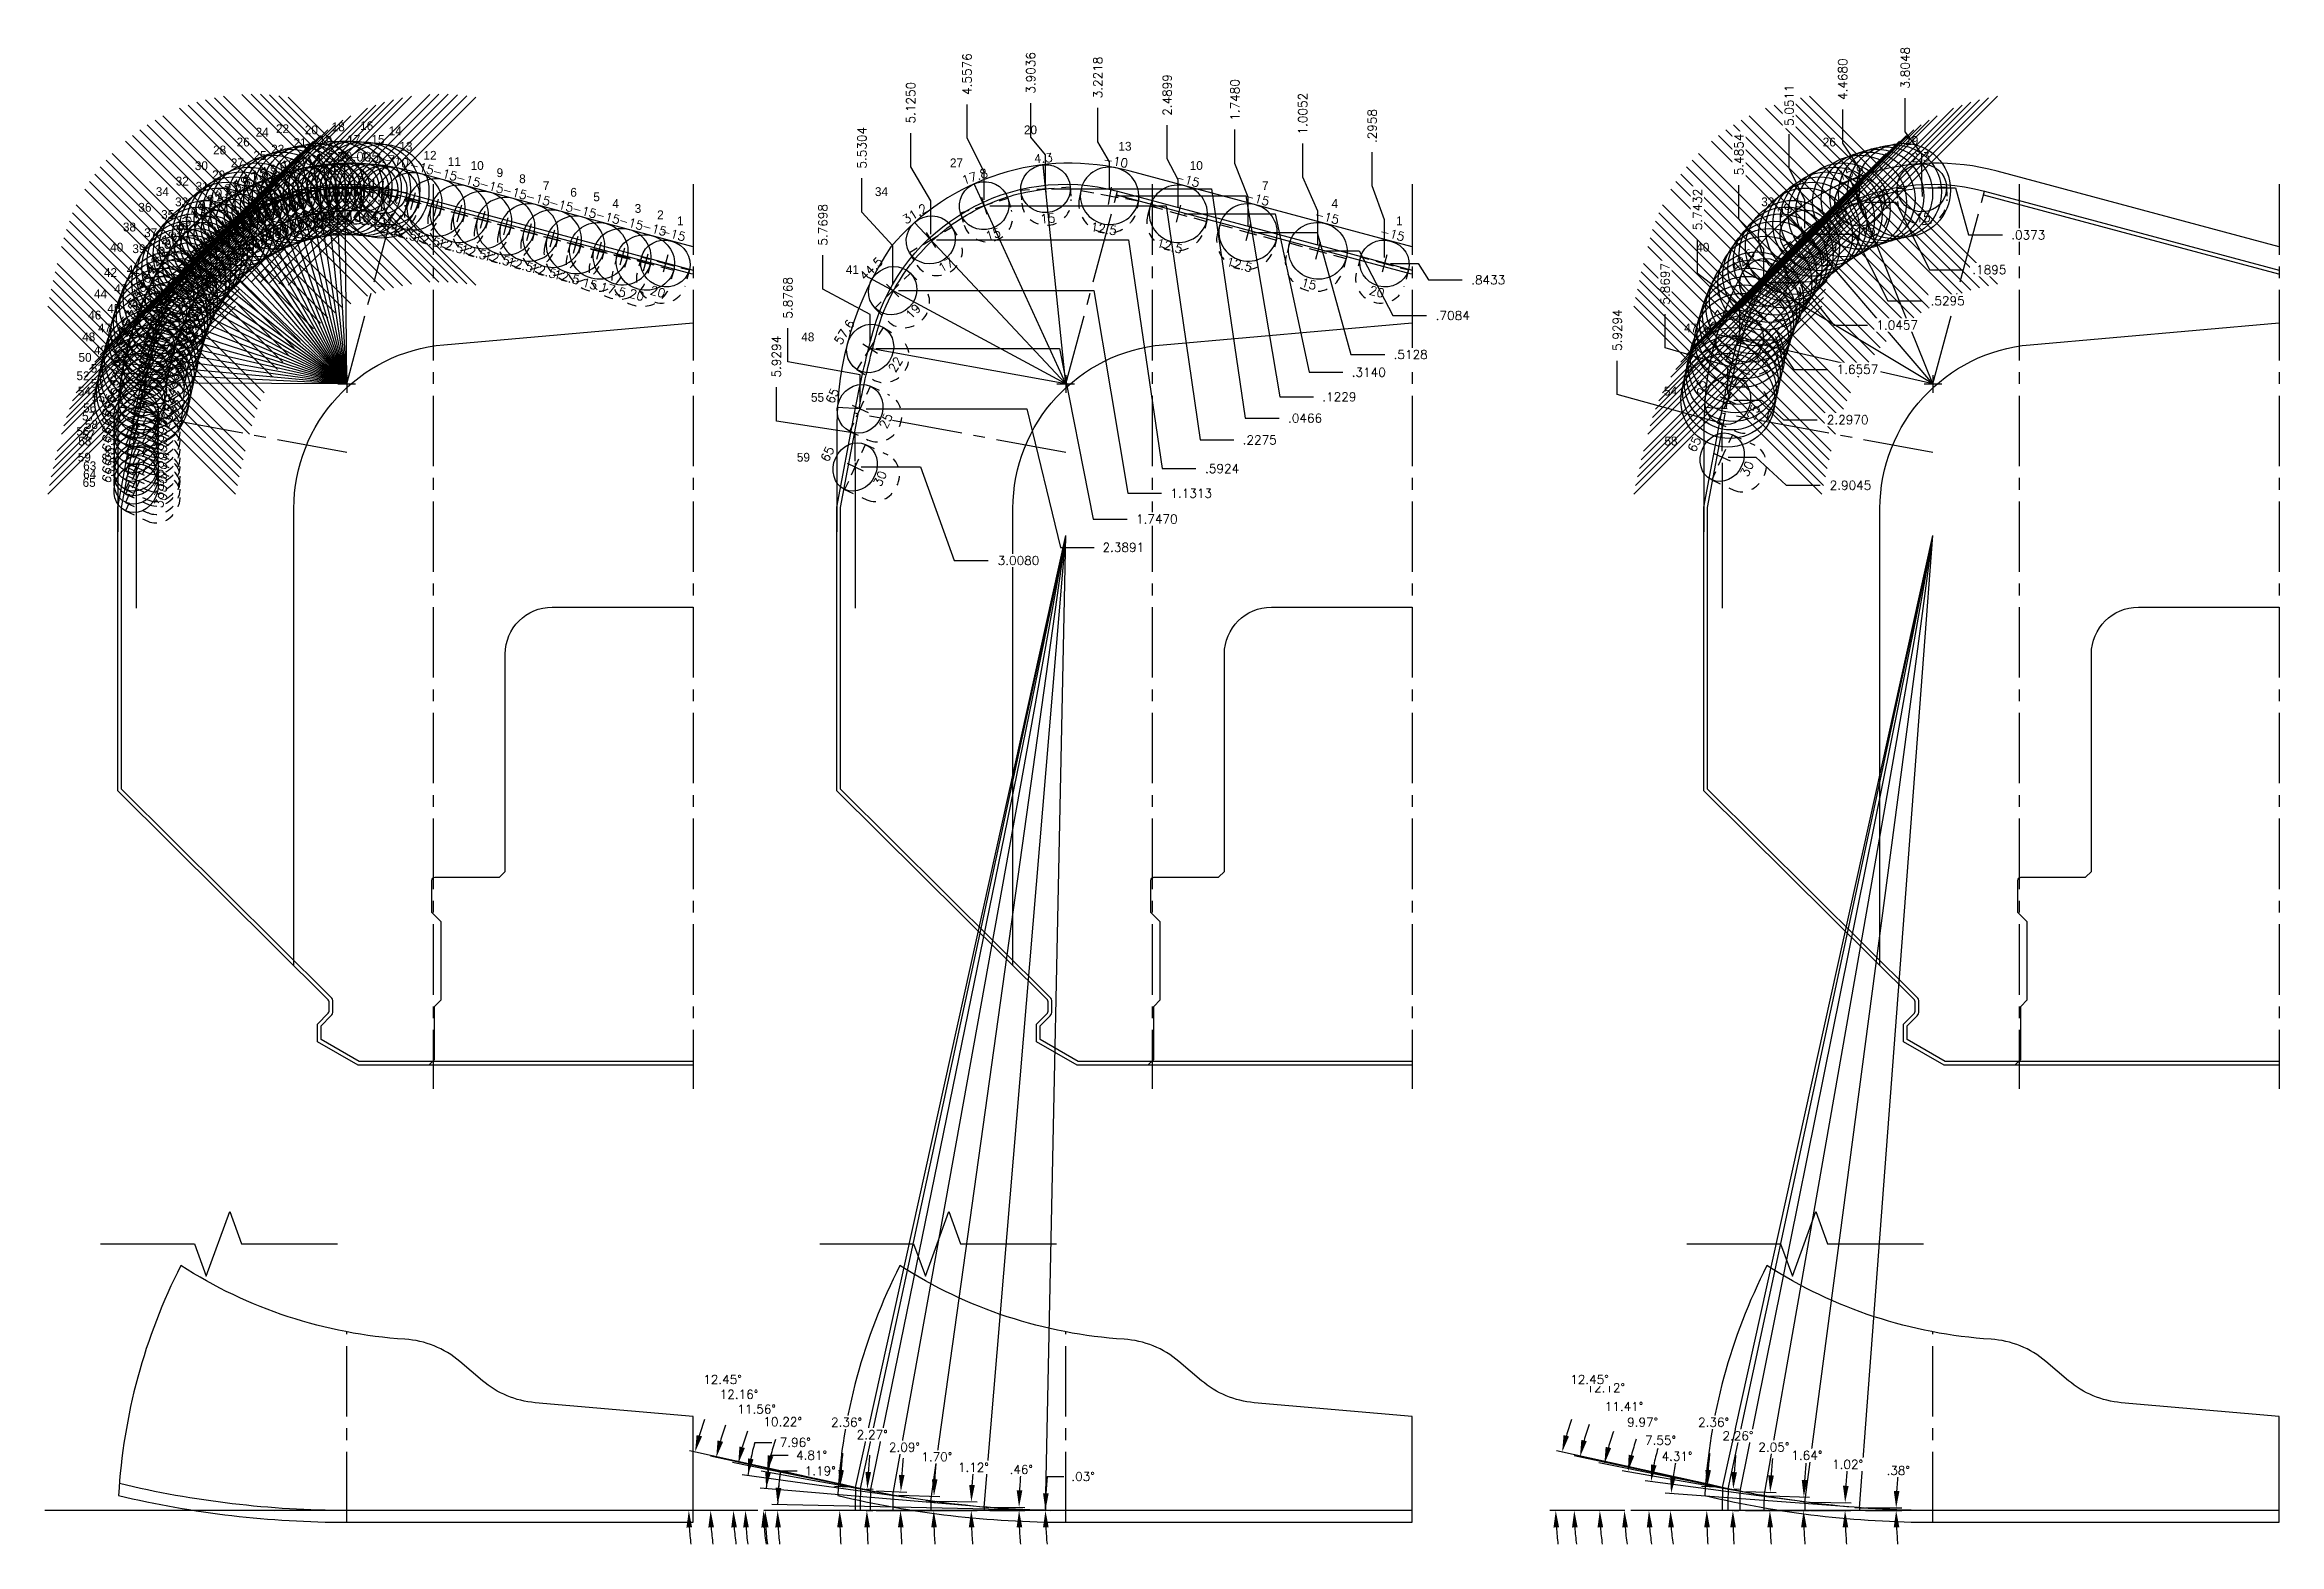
# Model space of a CAD drawing. Extents: x 34 to 150, y -20 to 22.
# Drawn here: x 83.53 to 107.31, y 5.12 to 21.08 of the extents above; entities that cross this region are included whole.
import ezdxf
from ezdxf.enums import TextEntityAlignment as Align

# ---------------------------------------------------------------- set-up
doc = ezdxf.new("R2010")
doc.units = 0
doc.header["$MEASUREMENT"] = 0
doc.header["$PDMODE"] = 35
doc.linetypes.add('CENTER2', pattern=[1.125, 0.75, -0.125, 0.125, -0.125])
doc.linetypes.add('HIDDEN2', pattern=[0.1875, 0.125, -0.0625])
doc.layers.get('0').update_dxf_attribs({"linetype": 'CONTINUOUS'})
doc.layers.get('Defpoints').update_dxf_attribs({"color": 10, "linetype": 'CONTINUOUS'})
for name, color, linetype in [('Blade1', 40, 'CONTINUOUS'), ('Blade3', 210, 'CONTINUOUS'), ('Blade5', 112, 'CONTINUOUS'), ('CDG-37977R1', 7, 'CONTINUOUS'), ('CLine', 5, 'CENTER2'), ('Dims', 4, 'CONTINUOUS'), ('TEXT', 3, 'CONTINUOUS')]:
    doc.layers.add(name, color=color, linetype=linetype)
for name, color, linetype, true_color in [('Blade2', 7, 'CONTINUOUS', 0xcccc00), ('Blade4', 7, 'CONTINUOUS', 0x00cccc), ('Blade6', 190, 'CONTINUOUS', 0x7f00ff), ('Blade7', 7, 'CONTINUOUS', 0xcc00cc)]:
    doc.layers.add(name, color=color, linetype=linetype, true_color=true_color)
doc.styles.add('RomanS', font='romans')
doc.dimstyles.get("Standard").update_dxf_attribs({"dimtxt": 0.094, "dimasz": 0.18, "dimexe": 0.0625, "dimexo": 0.0625, "dimgap": 0.09, "dimtad": 0, "dimtih": 1, "dimtoh": 1, "dimdec": 4, "dimzin": 4, "dimdsep": 46, "dimtxsty": 'RomanS', "dimcen": 0.09, "dimazin": 1, "dimtfac": 1, "dimtdec": 4, "dimtofl": 0, "dimtmove": 0, "dimatfit": 1, "dimfxl": 1, "dimtfill": 1, "dimtolj": 1, "dimtzin": 0, "dimarcsym": 0})

msp = doc.modelspace()

# ---------------------------------------------------------------- texts
at = {"layer": 'Blade1'}
for s, p in [('20', (86.29924, 20.1238)), ('13', (87.3051, 19.94908)), ('27', (85.51173, 19.77288)), ('10', (88.06389, 19.74445)), ('34', (84.71304, 19.46644)), ('7', (88.83315, 19.53033)), ('4', (89.57278, 19.34011)), ('1', (90.26065, 19.15575)), ('41', (84.40434, 18.6365)), ('48', (83.92943, 17.92036)), ('55', (84.03275, 17.27699)), ('59', (83.88275, 16.64))]:
    msp.add_text(s, height=0.09375, dxfattribs=at).set_placement(p)
at = {"layer": 'Blade2'}
for s, p in [('26', (85.57375, 19.99418)), ('19', (86.45121, 20.01057)), ('33', (84.91877, 19.35772)), ('40', (84.2277, 18.87547)), ('47', (84.09854, 18.01617)), ('54', (83.88275, 17.34429)), ('58', (83.88795, 16.81221))]:
    msp.add_text(s, height=0.09375, dxfattribs=at).set_placement(p)
at = {"layer": 'Blade3'}
for s, p in [('18', (86.58538, 20.1562)), ('25', (85.75227, 19.85165)), ('12', (87.56229, 19.85322)), ('9', (88.34026, 19.66845)), ('32', (84.92524, 19.57839)), ('6', (89.12496, 19.45929)), ('3', (89.80978, 19.28754)), ('39', (84.46423, 18.85931)), ('46', (83.99406, 18.15288)), ('53', (84.02206, 17.42626)), ('57', (83.92703, 16.87833))]:
    msp.add_text(s, height=0.09375, dxfattribs=at).set_placement(p)
at = {"layer": 'Blade4'}
for s, p in [('24', (85.77558, 20.09956)), ('17', (86.7502, 20.02069)), ('31', (85.13689, 19.52314)), ('38', (84.36298, 19.08968)), ('45', (84.19754, 18.22313)), ('52', (83.86911, 17.507)), ('56', (83.86781, 16.91669))]:
    msp.add_text(s, height=0.09375, dxfattribs=at).set_placement(p)
at = {"layer": 'Blade5'}
for s, p in [('16', (86.88819, 20.16854)), ('23', (85.94116, 19.91847)), ('30', (85.12827, 19.74274)), ('11', (87.82079, 19.78593)), ('8', (88.58061, 19.60347)), ('5', (89.36984, 19.41109)), ('2', (90.04915, 19.22007)), ('37', (84.58917, 19.02939)), ('44', (84.05536, 18.37922)), ('51', (84.02099, 17.58666)), ('58', (83.95837, 16.98794)), ('65', (83.93394, 16.3714))]:
    msp.add_text(s, height=0.09375, dxfattribs=at).set_placement(p)
at = {"layer": 'Blade6'}
for s, p in [('22', (85.99216, 20.13588)), ('15', (87.00843, 20.02276)), ('29', (85.31246, 19.64478)), ('36', (84.52778, 19.29959)), ('43', (84.27078, 18.43412)), ('50', (83.89065, 17.70292)), ('57', (83.92809, 17.07886)), ('64', (83.93989, 16.4597))]:
    msp.add_text(s, height=0.09375, dxfattribs=at).set_placement(p)
at = {"layer": 'Blade7'}
for s, p in [('28', (85.32323, 19.9096)), ('21', (86.17974, 19.98793)), ('14', (87.19194, 20.1133)), ('35', (84.77013, 19.22316)), ('42', (84.16091, 18.60528)), ('49', (84.05546, 17.7815)), ('56', (83.94016, 17.16773)), ('63', (83.94016, 16.54921))]:
    msp.add_text(s, height=0.09375, dxfattribs=at).set_placement(p)

# ---------------------------------------------------------------- blocks, each defined once
blk = doc.blocks.new('CMark')
at = {"layer": 'CLine'}
for p, q in [((-0.094, 0), (0.094, 0)), ((0, 0.094), (0, -0.094))]:
    blk.add_line(p, q, dxfattribs=at)
blk = doc.blocks.new('1313@20')
for p, q in [((-0.17, 0), (-0.265, 0)), ((0.171, 0), (0.264, 0))]:
    blk.add_line(p, q)
at = {"color": 8, "linetype": 'HIDDEN2', "ltscale": 0.5}
blk.add_line((-0.265, 0), (-0.265, -0.178), dxfattribs=at)
at = {"color": 8, "linetype": 'HIDDEN2', "ltscale": 0.5, "flags": 128}
blk.add_lwpolyline([(0.264, 0), (0.264, -0.178)], dxfattribs=at)
blk.add_ellipse((0, 0), major_axis=(0.264, 0), ratio=0.939693)
at = {"color": 8, "linetype": 'HIDDEN2', "ltscale": 0.5}
blk.add_ellipse((0, -0.178), major_axis=(0.264, 0), ratio=0.939693, start_param=3.141593, end_param=6.283185, dxfattribs=at)
blk.add_blockref('CMark', (0, 0))
at = {"style": 'RomanS'}
blk.add_text('20', height=0.094, dxfattribs=at).set_placement((0, -0.311), align=Align.MIDDLE_CENTER)
blk.add_attdef('ANG', text='', height=0.094, dxfattribs=at).set_placement((0, 0.251), align=Align.BOTTOM_CENTER)
blk = doc.blocks.new('1613@12.5')
for p, q in [((-0.17, 0), (-0.312, 0)), ((0.171, 0), (0.312, 0))]:
    blk.add_line(p, q)
at = {"color": 8, "linetype": 'HIDDEN2', "ltscale": 0.5}
blk.add_line((-0.312, 0), (-0.312, -0.09), dxfattribs=at)
at = {"color": 8, "linetype": 'HIDDEN2', "ltscale": 0.5, "flags": 128}
blk.add_lwpolyline([(0.312, 0.022), (0.312, -0.09)], dxfattribs=at)
blk.add_ellipse((0, 0), major_axis=(-0.312, 0), ratio=0.97632, start_param=3.141593, end_param=9.424778)
at = {"color": 8, "linetype": 'HIDDEN2', "ltscale": 0.5}
blk.add_ellipse((0, -0.09), major_axis=(-0.312, 0), ratio=0.97632, start_param=0, end_param=3.141593, dxfattribs=at)
blk.add_blockref('CMark', (0, 0))
at = {"style": 'RomanS'}
blk.add_text('12.5', height=0.094, dxfattribs=at).set_placement((0, -0.355), align=Align.MIDDLE_CENTER)
blk.add_attdef('ANG', text='', height=0.094, dxfattribs=at).set_placement((0, 0.298), align=Align.BOTTOM_CENTER)
blk = doc.blocks.new('1313@15')
for p, q in [((-0.17, 0), (-0.265, 0)), ((0.171, 0), (0.264, 0))]:
    blk.add_line(p, q)
at = {"color": 8, "linetype": 'HIDDEN2', "ltscale": 0.5}
blk.add_line((-0.265, 0), (-0.265, -0.135), dxfattribs=at)
at = {"color": 8, "linetype": 'HIDDEN2', "ltscale": 0.5, "flags": 128}
blk.add_lwpolyline([(0.264, 0), (0.264, -0.135)], dxfattribs=at)
blk.add_ellipse((0, 0), major_axis=(0.264, 0), ratio=0.965926)
at = {"color": 8, "linetype": 'HIDDEN2', "ltscale": 0.5}
blk.add_ellipse((0, -0.135), major_axis=(0.264, 0), ratio=0.965926, start_param=3.141593, end_param=6.283185, dxfattribs=at)
blk.add_blockref('CMark', (0, 0))
at = {"style": 'RomanS'}
blk.add_text('15', height=0.094, dxfattribs=at).set_placement((0, -0.318), align=Align.MIDDLE_CENTER)
blk.add_attdef('ANG', text='', height=0.094, dxfattribs=at).set_placement((0, 0.251), align=Align.BOTTOM_CENTER)
blk = doc.blocks.new('1313@17')
for p, q in [((-0.17, 0), (-0.265, 0)), ((0.171, 0), (0.264, 0))]:
    blk.add_line(p, q)
at = {"color": 8, "linetype": 'HIDDEN2', "ltscale": 0.5}
blk.add_line((-0.265, 0), (-0.265, -0.152), dxfattribs=at)
at = {"color": 8, "linetype": 'HIDDEN2', "ltscale": 0.5, "flags": 128}
blk.add_lwpolyline([(0.264, 0), (0.264, -0.152)], dxfattribs=at)
blk.add_ellipse((0, 0), major_axis=(0.264, 0), ratio=0.956305)
at = {"color": 8, "linetype": 'HIDDEN2', "ltscale": 0.5}
blk.add_ellipse((0, -0.152), major_axis=(0.264, 0), ratio=0.92388, start_param=3.141593, end_param=6.283185, dxfattribs=at)
blk.add_blockref('CMark', (0, 0))
at = {"style": 'RomanS'}
blk.add_text('17', height=0.094, dxfattribs=at).set_placement((0, -0.311), align=Align.MIDDLE_CENTER)
blk.add_attdef('ANG', text='', height=0.094, dxfattribs=at).set_placement((0, 0.251), align=Align.BOTTOM_CENTER)
blk = doc.blocks.new('1313@19')
for p, q in [((-0.17, 0), (-0.265, 0)), ((0.171, 0), (0.264, 0))]:
    blk.add_line(p, q)
at = {"color": 8, "linetype": 'HIDDEN2', "ltscale": 0.5}
blk.add_line((-0.265, 0), (-0.265, -0.199), dxfattribs=at)
at = {"color": 8, "linetype": 'HIDDEN2', "ltscale": 0.5, "flags": 128}
blk.add_lwpolyline([(0.264, 0), (0.264, -0.199)], dxfattribs=at)
blk.add_ellipse((0, 0), major_axis=(0.264, 0), ratio=0.945519)
at = {"color": 8, "linetype": 'HIDDEN2', "ltscale": 0.5}
blk.add_ellipse((0, -0.199), major_axis=(0.264, 0), ratio=0.92388, start_param=3.141593, end_param=6.283185, dxfattribs=at)
blk.add_blockref('CMark', (0, 0))
at = {"style": 'RomanS'}
blk.add_text('19', height=0.094, dxfattribs=at).set_placement((0, -0.311), align=Align.MIDDLE_CENTER)
blk.add_attdef('ANG', text='', height=0.094, dxfattribs=at).set_placement((0, 0.251), align=Align.BOTTOM_CENTER)
blk = doc.blocks.new('1313@22')
for p, q in [((-0.17, 0), (-0.265, 0)), ((0.171, 0), (0.264, 0))]:
    blk.add_line(p, q)
at = {"color": 8, "linetype": 'HIDDEN2', "ltscale": 0.5}
blk.add_line((-0.265, 0), (-0.265, -0.195), dxfattribs=at)
at = {"color": 8, "linetype": 'HIDDEN2', "ltscale": 0.5, "flags": 128}
blk.add_lwpolyline([(0.264, 0), (0.264, -0.195)], dxfattribs=at)
blk.add_ellipse((0, 0), major_axis=(0.264, 0), ratio=0.927184)
at = {"color": 8, "linetype": 'HIDDEN2', "ltscale": 0.5}
blk.add_ellipse((0, -0.195), major_axis=(0.264, 0), ratio=0.927184, start_param=3.141593, end_param=6.283185, dxfattribs=at)
blk.add_blockref('CMark', (0, 0))
at = {"style": 'RomanS'}
blk.add_text('22', height=0.094, dxfattribs=at).set_placement((0, -0.318), align=Align.MIDDLE_CENTER)
blk.add_attdef('ANG', text='', height=0.094, dxfattribs=at).set_placement((0, 0.251), align=Align.BOTTOM_CENTER)
blk = doc.blocks.new('1313@25')
for p, q in [((-0.17, 0), (-0.265, 0)), ((0.171, 0), (0.264, 0))]:
    blk.add_line(p, q)
at = {"color": 8, "linetype": 'HIDDEN2', "ltscale": 0.5}
blk.add_line((-0.265, 0), (-0.265, -0.22), dxfattribs=at)
at = {"color": 8, "linetype": 'HIDDEN2', "ltscale": 0.5, "flags": 128}
blk.add_lwpolyline([(0.264, 0), (0.264, -0.22)], dxfattribs=at)
blk.add_ellipse((0, 0), major_axis=(0.264, 0), ratio=0.906308)
at = {"color": 8, "linetype": 'HIDDEN2', "ltscale": 0.5}
blk.add_ellipse((0, -0.22), major_axis=(0.264, 0), ratio=0.906308, start_param=3.141593, end_param=6.283185, dxfattribs=at)
blk.add_blockref('CMark', (0, 0))
at = {"style": 'RomanS'}
blk.add_text('25', height=0.094, dxfattribs=at).set_placement((0, -0.302), align=Align.MIDDLE_CENTER)
blk.add_attdef('ANG', text='', height=0.094, dxfattribs=at).set_placement((0, 0.251), align=Align.BOTTOM_CENTER)
blk = doc.blocks.new('1313@30')
for p, q in [((-0.17, 0), (-0.265, 0)), ((0.171, 0), (0.264, 0))]:
    blk.add_line(p, q)
at = {"color": 8, "linetype": 'HIDDEN2', "ltscale": 0.5}
blk.add_line((-0.265, 0), (-0.265, -0.26), dxfattribs=at)
at = {"color": 8, "linetype": 'HIDDEN2', "ltscale": 0.5, "flags": 128}
blk.add_lwpolyline([(0.264, 0), (0.264, -0.26)], dxfattribs=at)
blk.add_ellipse((0, 0), major_axis=(0.264, 0), ratio=0.866025)
at = {"color": 8, "linetype": 'HIDDEN2', "ltscale": 0.5}
blk.add_ellipse((0, -0.26), major_axis=(0.264, 0), ratio=0.866025, start_param=3.141593, end_param=6.283185, dxfattribs=at)
blk.add_blockref('CMark', (0, 0))
at = {"style": 'RomanS'}
blk.add_text('30', height=0.094, dxfattribs=at).set_placement((0, -0.292), align=Align.MIDDLE_CENTER)
blk.add_attdef('ANG', text='', height=0.094, dxfattribs=at).set_placement((0, 0.251), align=Align.BOTTOM_CENTER)
blk = doc.blocks.new('1313@16')
for p, q in [((-0.17, 0), (-0.265, 0)), ((0.171, 0), (0.264, 0))]:
    blk.add_line(p, q)
at = {"color": 8, "linetype": 'HIDDEN2', "ltscale": 0.5}
blk.add_line((-0.265, 0), (-0.265, -0.143), dxfattribs=at)
at = {"color": 8, "linetype": 'HIDDEN2', "ltscale": 0.5, "flags": 128}
blk.add_lwpolyline([(0.264, 0), (0.264, -0.143)], dxfattribs=at)
blk.add_ellipse((0, 0), major_axis=(0.264, 0), ratio=0.961262)
at = {"color": 8, "linetype": 'HIDDEN2', "ltscale": 0.5}
blk.add_ellipse((0, -0.143), major_axis=(0.264, 0), ratio=0.961262, start_param=3.141593, end_param=6.283185, dxfattribs=at)
blk.add_blockref('CMark', (0, 0))
at = {"style": 'RomanS'}
blk.add_text('16', height=0.094, dxfattribs=at).set_placement((0, -0.318), align=Align.MIDDLE_CENTER)
blk.add_attdef('ANG', text='', height=0.094, dxfattribs=at).set_placement((0, 0.251), align=Align.BOTTOM_CENTER)
blk = doc.blocks.new('1313@18')
for p, q in [((-0.17, 0), (-0.265, 0)), ((0.171, 0), (0.264, 0))]:
    blk.add_line(p, q)
at = {"color": 8, "linetype": 'HIDDEN2', "ltscale": 0.5}
blk.add_line((-0.265, 0), (-0.265, -0.161), dxfattribs=at)
at = {"color": 8, "linetype": 'HIDDEN2', "ltscale": 0.5, "flags": 128}
blk.add_lwpolyline([(0.264, 0), (0.264, -0.161)], dxfattribs=at)
blk.add_ellipse((0, 0), major_axis=(0.264, 0), ratio=0.951057)
at = {"color": 8, "linetype": 'HIDDEN2', "ltscale": 0.5}
blk.add_ellipse((0, -0.161), major_axis=(0.264, 0), ratio=0.951057, start_param=3.141593, end_param=6.283185, dxfattribs=at)
blk.add_blockref('CMark', (0, 0))
at = {"style": 'RomanS'}
blk.add_text('18', height=0.094, dxfattribs=at).set_placement((0, -0.318), align=Align.MIDDLE_CENTER)
blk.add_attdef('ANG', text='', height=0.094, dxfattribs=at).set_placement((0, 0.251), align=Align.BOTTOM_CENTER)
blk = doc.blocks.new('1313@21')
for p, q in [((-0.17, 0), (-0.265, 0)), ((0.171, 0), (0.264, 0))]:
    blk.add_line(p, q)
at = {"color": 8, "linetype": 'HIDDEN2', "ltscale": 0.5}
blk.add_line((-0.265, 0), (-0.265, -0.199), dxfattribs=at)
at = {"color": 8, "linetype": 'HIDDEN2', "ltscale": 0.5, "flags": 128}
blk.add_lwpolyline([(0.264, 0), (0.264, -0.199)], dxfattribs=at)
blk.add_ellipse((0, 0), major_axis=(0.264, 0), ratio=0.93358)
at = {"color": 8, "linetype": 'HIDDEN2', "ltscale": 0.5}
blk.add_ellipse((0, -0.199), major_axis=(0.264, 0), ratio=0.92388, start_param=3.141593, end_param=6.283185, dxfattribs=at)
blk.add_blockref('CMark', (0, 0))
at = {"style": 'RomanS'}
blk.add_text('21', height=0.094, dxfattribs=at).set_placement((0, -0.311), align=Align.MIDDLE_CENTER)
blk.add_attdef('ANG', text='', height=0.094, dxfattribs=at).set_placement((0, 0.251), align=Align.BOTTOM_CENTER)
blk = doc.blocks.new('1313@24')
for p, q in [((-0.17, 0), (-0.265, 0)), ((0.171, 0), (0.264, 0))]:
    blk.add_line(p, q)
at = {"color": 8, "linetype": 'HIDDEN2', "ltscale": 0.5}
blk.add_line((-0.265, 0), (-0.265, -0.212), dxfattribs=at)
at = {"color": 8, "linetype": 'HIDDEN2', "ltscale": 0.5, "flags": 128}
blk.add_lwpolyline([(0.264, 0), (0.264, -0.212)], dxfattribs=at)
blk.add_ellipse((0, 0), major_axis=(0.264, 0), ratio=0.913535)
at = {"color": 8, "linetype": 'HIDDEN2', "ltscale": 0.5}
blk.add_ellipse((0, -0.212), major_axis=(0.264, 0), ratio=0.913535, start_param=3.141593, end_param=6.283185, dxfattribs=at)
blk.add_blockref('CMark', (0, 0))
at = {"style": 'RomanS'}
blk.add_text('24', height=0.094, dxfattribs=at).set_placement((0, -0.318), align=Align.MIDDLE_CENTER)
blk.add_attdef('ANG', text='', height=0.094, dxfattribs=at).set_placement((0, 0.251), align=Align.BOTTOM_CENTER)
blk = doc.blocks.new('1313@23')
for p, q in [((-0.17, 0), (-0.265, 0)), ((0.171, 0), (0.264, 0))]:
    blk.add_line(p, q)
at = {"color": 8, "linetype": 'HIDDEN2', "ltscale": 0.5}
blk.add_line((-0.265, 0), (-0.265, -0.199), dxfattribs=at)
at = {"color": 8, "linetype": 'HIDDEN2', "ltscale": 0.5, "flags": 128}
blk.add_lwpolyline([(0.264, 0), (0.264, -0.199)], dxfattribs=at)
blk.add_ellipse((0, 0), major_axis=(0.264, 0), ratio=0.920505)
at = {"color": 8, "linetype": 'HIDDEN2', "ltscale": 0.5}
blk.add_ellipse((0, -0.199), major_axis=(0.264, 0), ratio=0.92388, start_param=3.141593, end_param=6.283185, dxfattribs=at)
blk.add_blockref('CMark', (0, 0))
at = {"style": 'RomanS'}
blk.add_text('23', height=0.094, dxfattribs=at).set_placement((0, -0.311), align=Align.MIDDLE_CENTER)
blk.add_attdef('ANG', text='', height=0.094, dxfattribs=at).set_placement((0, 0.251), align=Align.BOTTOM_CENTER)
blk = doc.blocks.new('*D142')
at = {"layer": 'Defpoints', "color": 0, "transparency": 16777216}
for p in [(91.184, 5.478), (91.331, 5.499), (94.133, 5.482), (94.233, 5.479), (94.399, 5.478)]:
    blk.add_point(p, dxfattribs=at)
at = {"layer": 'Dims', "color": 0, "lineweight": -2, "transparency": 16777216}
for p, q in [((91.361, 5.899), (91.541, 5.899)), ((94.07, 5.483), (91.269, 5.541))]:
    blk.add_line(p, q, dxfattribs=at)
for start, end in [(171.8339, 178.8068), (171.8371, 175.3219), (183.4848, 186.9697)]:
    blk.add_arc((94.291, 5.478), 2.96, start, end, dxfattribs=at)
at = {"layer": 'Dims', "color": 0, "transparency": 16777216}
for points in [[(91.371, 5.718), (91.311, 5.721), (91.331, 5.54)], [(91.306, 5.297), (91.366, 5.299), (91.331, 5.478)]]:
    blk.add_solid(points, dxfattribs=at)
at = {"layer": 'Dims', "color": 0, "transparency": 16777216, "insert": (91.785, 5.899), "char_height": 0.094, "attachment_point": 5, "style": 'RomanS', "bg_fill": 3, "box_fill_scale": 1.25, "bg_fill_color": 256, "bg_fill_true_color": 13158600, "bg_fill_transparency": 0}
blk.add_mtext('\\A1;1.19°', dxfattribs=at)
blk = doc.blocks.new('*D143')
at = {"layer": 'Defpoints', "color": 0, "transparency": 16777216}
for p in [(91.184, 5.478), (91.2, 5.556), (93.479, 5.519), (93.579, 5.511), (94.399, 5.478)]:
    blk.add_point(p, dxfattribs=at)
at = {"layer": 'Dims', "color": 0, "lineweight": -2, "transparency": 16777216}
for p, q in [((91.262, 6.066), (91.442, 6.066)), ((93.417, 5.524), (91.147, 5.715))]:
    blk.add_line(p, q, dxfattribs=at)
for start, end in [(167.7219, 175.1901), (167.7259, 171.458), (183.7321, 187.4642)]:
    blk.add_arc((93.963, 5.478), 2.764, start, end, dxfattribs=at)
at = {"layer": 'Dims', "color": 0, "transparency": 16777216}
for points in [[(91.26, 5.885), (91.2, 5.892), (91.209, 5.71)], [(91.175, 5.297), (91.235, 5.299), (91.199, 5.478)]]:
    blk.add_solid(points, dxfattribs=at)
at = {"layer": 'Dims', "color": 0, "transparency": 16777216, "insert": (91.693, 6.066), "char_height": 0.094, "attachment_point": 5, "style": 'RomanS', "bg_fill": 3, "box_fill_scale": 1.25, "bg_fill_color": 256, "bg_fill_true_color": 13158600, "bg_fill_transparency": 0}
blk.add_mtext('\\A1;4.81°', dxfattribs=at)
blk = doc.blocks.new('*D144')
at = {"layer": 'Defpoints', "color": 0, "transparency": 16777216}
for p in [(90.991, 5.603), (91.184, 5.478), (92.913, 5.585), (93.012, 5.571), (94.399, 5.478)]:
    blk.add_point(p, dxfattribs=at)
at = {"layer": 'Dims', "color": 0, "lineweight": -2, "transparency": 16777216}
for p, q in [((91.088, 6.203), (91.268, 6.203)), ((92.851, 5.594), (90.953, 5.859)), ((91.122, 5.478), (90.926, 5.478))]:
    blk.add_line(p, q, dxfattribs=at)
for start, end in [(164.3631, 172.0413), (164.3674, 168.2043), (183.837, 187.6739)]:
    blk.add_arc((93.677, 5.478), 2.688, start, end, dxfattribs=at)
at = {"layer": 'Dims', "color": 0, "transparency": 16777216}
for points in [[(91.075, 6.023), (91.016, 6.033), (91.014, 5.851)], [(90.965, 5.297), (91.025, 5.299), (90.989, 5.478)]]:
    blk.add_solid(points, dxfattribs=at)
at = {"layer": 'Dims', "color": 0, "transparency": 16777216, "insert": (91.519, 6.203), "char_height": 0.094, "attachment_point": 5, "style": 'RomanS', "bg_fill": 3, "box_fill_scale": 1.25, "bg_fill_color": 256, "bg_fill_true_color": 13158600, "bg_fill_transparency": 0}
blk.add_mtext('\\A1;7.96°', dxfattribs=at)
blk = doc.blocks.new('*D145')
at = {"layer": 'Defpoints', "color": 0, "transparency": 16777216}
for p in [(91.184, 5.478), (91.185, 5.614), (92.509, 5.652), (92.607, 5.634), (94.399, 5.478)]:
    blk.add_point(p, dxfattribs=at)
at = {"layer": 'Dims', "color": 0, "lineweight": -2, "transparency": 16777216}
for p, q in [((92.448, 5.663), (91.156, 5.896)), ((91.122, 5.478), (91.119, 5.478))]:
    blk.add_line(p, q, dxfattribs=at)
for start, end in [(160.7715, 165.2768), (184.5053, 189.0106)]:
    blk.add_arc((93.471, 5.478), 2.29, start, end, dxfattribs=at)
at = {"layer": 'Dims', "color": 0, "transparency": 16777216}
for points in [[(91.286, 6.054), (91.227, 6.067), (91.218, 5.884)], [(91.158, 5.297), (91.218, 5.3), (91.181, 5.478)]]:
    blk.add_solid(points, dxfattribs=at)
at = {"layer": 'Dims', "color": 0, "transparency": 16777216, "insert": (91.385, 6.423), "char_height": 0.094, "attachment_point": 5, "style": 'RomanS', "bg_fill": 3, "box_fill_scale": 1.25, "bg_fill_color": 256, "bg_fill_true_color": 13158600, "bg_fill_transparency": 0}
blk.add_mtext('\\A1;10.22°', dxfattribs=at)
blk = doc.blocks.new('*D146')
at = {"layer": 'Defpoints', "color": 0, "transparency": 16777216}
for p in [(90.867, 5.645), (91.184, 5.478), (92.271, 5.699), (92.369, 5.679), (94.399, 5.478)]:
    blk.add_point(p, dxfattribs=at)
at = {"layer": 'Dims', "color": 0, "lineweight": -2, "transparency": 16777216}
for p, q in [((92.21, 5.711), (90.851, 5.989)), ((91.122, 5.478), (90.799, 5.478))]:
    blk.add_line(p, q, dxfattribs=at)
for start, end in [(160.1497, 164.2967), (184.147, 188.2941)]:
    blk.add_arc((93.349, 5.478), 2.487, start, end, dxfattribs=at)
at = {"layer": 'Dims', "color": 0, "transparency": 16777216}
for points in [[(90.983, 6.144), (90.925, 6.159), (90.912, 5.977)], [(90.838, 5.297), (90.898, 5.299), (90.861, 5.478)]]:
    blk.add_solid(points, dxfattribs=at)
at = {"layer": 'Dims', "color": 0, "transparency": 16777216, "insert": (91.108, 6.557), "char_height": 0.094, "attachment_point": 5, "style": 'RomanS', "bg_fill": 3, "box_fill_scale": 1.25, "bg_fill_color": 256, "bg_fill_true_color": 13158600, "bg_fill_transparency": 0}
blk.add_mtext('\\A1;11.56°', dxfattribs=at)
blk = doc.blocks.new('*D147')
at = {"layer": 'Defpoints', "color": 0, "transparency": 16777216}
for p in [(92.165, 5.721), (90.624, 5.667), (91.184, 5.478), (92.263, 5.7), (94.399, 5.478)]:
    blk.add_point(p, dxfattribs=at)
at = {"layer": 'Dims', "color": 0, "lineweight": -2, "transparency": 16777216}
for p, q in [((92.104, 5.735), (90.617, 6.055)), ((91.122, 5.478), (90.555, 5.478))]:
    blk.add_line(p, q, dxfattribs=at)
for start, end in [(160.1356, 163.9898), (183.8542, 187.7083)]:
    blk.add_arc((93.294, 5.478), 2.676, start, end, dxfattribs=at)
at = {"layer": 'Dims', "color": 0, "transparency": 16777216}
for points in [[(90.751, 6.209), (90.692, 6.224), (90.678, 6.042)], [(90.594, 5.297), (90.654, 5.299), (90.618, 5.478)]]:
    blk.add_solid(points, dxfattribs=at)
at = {"layer": 'Dims', "color": 0, "transparency": 16777216, "insert": (90.92, 6.714), "char_height": 0.094, "attachment_point": 5, "style": 'RomanS', "bg_fill": 3, "box_fill_scale": 1.25, "bg_fill_color": 256, "bg_fill_true_color": 13158600, "bg_fill_transparency": 0}
blk.add_mtext('\\A1;12.16°', dxfattribs=at)
blk = doc.blocks.new('*D148')
at = {"layer": 'Defpoints', "color": 0, "transparency": 16777216}
for p in [(92.113, 5.733), (92.211, 5.712), (90.393, 5.687), (91.184, 5.478), (94.399, 5.478)]:
    blk.add_point(p, dxfattribs=at)
at = {"layer": 'Dims', "color": 0, "lineweight": -2, "transparency": 16777216}
for p, q in [((92.052, 5.747), (90.392, 6.113)), ((91.122, 5.478), (90.323, 5.478))]:
    blk.add_line(p, q, dxfattribs=at)
for start, end in [(160.3895, 163.9693), (183.5798, 187.1597)]:
    blk.add_arc((93.267, 5.478), 2.881, start, end, dxfattribs=at)
at = {"layer": 'Dims', "color": 0, "transparency": 16777216}
for points in [[(90.527, 6.267), (90.469, 6.281), (90.453, 6.1)], [(90.361, 5.297), (90.421, 5.299), (90.386, 5.478)]]:
    blk.add_solid(points, dxfattribs=at)
at = {"layer": 'Dims', "color": 0, "transparency": 16777216, "insert": (90.745, 6.872), "char_height": 0.094, "attachment_point": 5, "style": 'RomanS', "bg_fill": 3, "box_fill_scale": 1.25, "bg_fill_color": 256, "bg_fill_true_color": 13158600, "bg_fill_transparency": 0}
blk.add_mtext('\\A1;12.45°', dxfattribs=at)
blk = doc.blocks.new('*D149')
at = {"layer": 'Defpoints', "color": 0, "transparency": 16777216}
for p in [(94.182, 5.479), (94.183, 5.481), (94.183, 5.478), (98.086, 5.478)]:
    blk.add_point(p, dxfattribs=at)
at = {"layer": 'Dims', "color": 0, "lineweight": -2, "transparency": 16777216}
for p, q in [((94.199, 5.84), (94.379, 5.84)), ((94.12, 5.481), (94.119, 5.481)), ((94.12, 5.478), (94.119, 5.478))]:
    blk.add_line(p, q, dxfattribs=at)
for start, end in [(174.6823, 179.967), (174.6837, 177.3253), (182.6417, 185.2833)]:
    blk.add_arc((98.086, 5.478), 3.904, start, end, dxfattribs=at)
at = {"layer": 'Dims', "color": 0, "transparency": 16777216}
for points in [[(94.216, 5.66), (94.156, 5.661), (94.182, 5.481)], [(94.156, 5.298), (94.216, 5.299), (94.182, 5.478)]]:
    blk.add_solid(points, dxfattribs=at)
at = {"layer": 'Dims', "color": 0, "transparency": 16777216, "insert": (94.583, 5.84), "char_height": 0.094, "attachment_point": 5, "style": 'RomanS', "bg_fill": 3, "box_fill_scale": 1.25, "bg_fill_color": 256, "bg_fill_true_color": 13158600, "bg_fill_transparency": 0}
blk.add_mtext('\\A1;.03°', dxfattribs=at)
blk = doc.blocks.new('*D150')
at = {"layer": 'Defpoints', "color": 0, "transparency": 16777216}
for p in [(93.529, 5.515), (93.529, 5.478), (93.901, 5.489), (98.086, 5.478)]:
    blk.add_point(p, dxfattribs=at)
at = {"layer": 'Dims', "color": 0, "lineweight": -2, "transparency": 16777216}
for p, q in [((93.591, 5.514), (93.963, 5.511)), ((93.591, 5.478), (93.963, 5.478))]:
    blk.add_line(p, q, dxfattribs=at)
for start, end in [(174.6123, 177.0765), (182.4642, 184.9284)]:
    blk.add_arc((98.086, 5.478), 4.186, start, end, dxfattribs=at)
at = {"layer": 'Dims', "color": 0, "transparency": 16777216}
for points in [[(93.875, 5.298), (93.935, 5.299), (93.901, 5.478)], [(93.936, 5.691), (93.876, 5.693), (93.901, 5.512)]]:
    blk.add_solid(points, dxfattribs=at)
at = {"layer": 'Dims', "color": 0, "transparency": 16777216, "insert": (93.924, 5.915), "char_height": 0.094, "attachment_point": 5, "style": 'RomanS', "bg_fill": 3, "box_fill_scale": 1.25, "bg_fill_color": 256, "bg_fill_true_color": 13158600, "bg_fill_transparency": 0}
blk.add_mtext('\\A1;.46°', dxfattribs=at)
blk = doc.blocks.new('*D151')
at = {"layer": 'Defpoints', "color": 0, "transparency": 16777216}
for p in [(92.961, 5.478), (92.962, 5.578), (93.392, 5.509), (98.086, 5.478)]:
    blk.add_point(p, dxfattribs=at)
at = {"layer": 'Dims', "color": 0, "lineweight": -2, "transparency": 16777216}
for p, q in [((93.024, 5.478), (93.455, 5.478)), ((93.025, 5.577), (93.456, 5.569))]:
    blk.add_line(p, q, dxfattribs=at)
for start, end in [(174.4881, 176.6854), (182.1973, 184.3946)]:
    blk.add_arc((98.086, 5.478), 4.694, start, end, dxfattribs=at)
at = {"layer": 'Dims', "color": 0, "transparency": 16777216}
for points in [[(93.43, 5.749), (93.37, 5.751), (93.393, 5.57)], [(93.366, 5.298), (93.426, 5.299), (93.392, 5.478)]]:
    blk.add_solid(points, dxfattribs=at)
at = {"layer": 'Dims', "color": 0, "transparency": 16777216, "insert": (93.415, 5.937), "char_height": 0.094, "attachment_point": 5, "style": 'RomanS', "bg_fill": 3, "box_fill_scale": 1.25, "bg_fill_color": 256, "bg_fill_true_color": 13158600, "bg_fill_transparency": 0}
blk.add_mtext('\\A1;1.12°', dxfattribs=at)
blk = doc.blocks.new('*D152')
at = {"layer": 'Defpoints', "color": 0, "transparency": 16777216}
for p in [(92.556, 5.478), (92.558, 5.643), (92.993, 5.529), (98.086, 5.478)]:
    blk.add_point(p, dxfattribs=at)
at = {"layer": 'Dims', "color": 0, "lineweight": -2, "transparency": 16777216}
for p, q in [((92.618, 5.478), (93.055, 5.478)), ((92.621, 5.641), (93.057, 5.628))]:
    blk.add_line(p, q, dxfattribs=at)
for start, end in [(174.2454, 176.2702), (182.0248, 184.0497)]:
    blk.add_arc((98.086, 5.478), 5.094, start, end, dxfattribs=at)
at = {"layer": 'Dims', "color": 0, "transparency": 16777216}
for points in [[(93.033, 5.808), (92.973, 5.811), (92.995, 5.63)], [(92.966, 5.298), (93.026, 5.299), (92.993, 5.478)]]:
    blk.add_solid(points, dxfattribs=at)
at = {"layer": 'Dims', "color": 0, "transparency": 16777216, "insert": (93.025, 6.049), "char_height": 0.094, "attachment_point": 5, "style": 'RomanS', "bg_fill": 3, "box_fill_scale": 1.25, "bg_fill_color": 256, "bg_fill_true_color": 13158600, "bg_fill_transparency": 0}
blk.add_mtext('\\A1;1.70°', dxfattribs=at)
blk = doc.blocks.new('*D153')
at = {"layer": 'Defpoints', "color": 0, "transparency": 16777216}
for p in [(92.316, 5.478), (92.32, 5.689), (92.64, 5.544), (98.086, 5.478)]:
    blk.add_point(p, dxfattribs=at)
at = {"layer": 'Dims', "color": 0, "lineweight": -2, "transparency": 16777216}
for p, q in [((92.379, 5.478), (92.702, 5.478)), ((92.383, 5.686), (92.705, 5.675))]:
    blk.add_line(p, q, dxfattribs=at)
for start, end in [(174.1241, 176.0176), (181.8934, 183.7869)]:
    blk.add_arc((98.086, 5.478), 5.447, start, end, dxfattribs=at)
at = {"layer": 'Dims', "color": 0, "transparency": 16777216}
for points in [[(92.682, 5.855), (92.622, 5.858), (92.643, 5.677)], [(92.612, 5.298), (92.672, 5.299), (92.639, 5.478)]]:
    blk.add_solid(points, dxfattribs=at)
at = {"layer": 'Dims', "color": 0, "transparency": 16777216, "insert": (92.681, 6.151), "char_height": 0.094, "attachment_point": 5, "style": 'RomanS', "bg_fill": 3, "box_fill_scale": 1.25, "bg_fill_color": 256, "bg_fill_true_color": 13158600, "bg_fill_transparency": 0}
blk.add_mtext('\\A1;2.09°', dxfattribs=at)
blk = doc.blocks.new('*D154')
at = {"layer": 'Defpoints', "color": 0, "transparency": 16777216}
for p in [(92.214, 5.711), (92.209, 5.478), (92.282, 5.555), (98.086, 5.478)]:
    blk.add_point(p, dxfattribs=at)
at = {"layer": 'Dims', "color": 0, "lineweight": -2, "transparency": 16777216}
for p, q in [((92.276, 5.708), (92.348, 5.706)), ((92.272, 5.478), (92.344, 5.478))]:
    blk.add_line(p, q, dxfattribs=at)
for start, end in [(174.1779, 175.9547), (181.7767, 183.5535)]:
    blk.add_arc((98.086, 5.478), 5.805, start, end, dxfattribs=at)
at = {"layer": 'Dims', "color": 0, "transparency": 16777216}
for points in [[(92.326, 5.886), (92.266, 5.889), (92.286, 5.708)], [(92.254, 5.298), (92.314, 5.299), (92.281, 5.478)]]:
    blk.add_solid(points, dxfattribs=at)
at = {"layer": 'Dims', "color": 0, "transparency": 16777216, "insert": (92.338, 6.285), "char_height": 0.094, "attachment_point": 5, "style": 'RomanS', "bg_fill": 3, "box_fill_scale": 1.25, "bg_fill_color": 256, "bg_fill_true_color": 13158600, "bg_fill_transparency": 0}
blk.add_mtext('\\A1;2.27°', dxfattribs=at)
blk = doc.blocks.new('*D155')
at = {"layer": 'Defpoints', "color": 0, "transparency": 16777216}
for p in [(92.162, 5.722), (91.993, 5.562), (92.157, 5.478), (98.086, 5.478)]:
    blk.add_point(p, dxfattribs=at)
at = {"layer": 'Dims', "color": 0, "lineweight": -2, "transparency": 16777216}
for p, q in [((92.099, 5.725), (91.935, 5.732)), ((92.094, 5.478), (91.93, 5.478))]:
    blk.add_line(p, q, dxfattribs=at)
for start, end in [(174.2566, 175.949), (181.6924, 183.3849)]:
    blk.add_arc((98.086, 5.478), 6.094, start, end, dxfattribs=at)
at = {"layer": 'Dims', "color": 0, "transparency": 16777216}
for points in [[(92.037, 5.907), (91.978, 5.91), (91.997, 5.729)], [(91.965, 5.298), (92.025, 5.299), (91.992, 5.478)]]:
    blk.add_solid(points, dxfattribs=at)
at = {"layer": 'Dims', "color": 0, "transparency": 16777216, "insert": (92.065, 6.417), "char_height": 0.094, "attachment_point": 5, "style": 'RomanS', "bg_fill": 3, "box_fill_scale": 1.25, "bg_fill_color": 256, "bg_fill_true_color": 13158600, "bg_fill_transparency": 0}
blk.add_mtext('\\A1;2.36°', dxfattribs=at)
blk = doc.blocks.new('*D156')
at = {"layer": 'Defpoints', "color": 0, "transparency": 16777216}
for p in [(98.086, 19.592), (97.79, 18.748)]:
    blk.add_point(p, dxfattribs=at)
at = {"layer": 'Dims', "color": 0, "lineweight": -2, "transparency": 16777216}
for p, q in [((97.659, 19.575), (97.659, 19.935)), ((97.79, 19.215), (97.659, 19.575)), ((97.79, 18.811), (97.79, 19.215))]:
    blk.add_line(p, q, dxfattribs=at)
at = {"layer": 'Dims', "color": 0, "transparency": 16777216, "insert": (97.659, 20.211), "char_height": 0.094, "attachment_point": 5, "rotation": 90, "style": 'RomanS', "bg_fill": 3, "box_fill_scale": 1.25, "bg_fill_color": 256, "bg_fill_true_color": 13158600, "bg_fill_transparency": 0}
blk.add_mtext('\\A1;.2958', dxfattribs=at)
at = {"layer": 'Defpoints', "color": 0, "transparency": 16777216}
blk.add_point((97.659, 19.935), dxfattribs=at)
blk = doc.blocks.new('*D157')
at = {"layer": 'Defpoints', "color": 0, "transparency": 16777216}
for p in [(98.086, 19.592), (97.081, 18.883)]:
    blk.add_point(p, dxfattribs=at)
at = {"layer": 'Dims', "color": 0, "lineweight": -2, "transparency": 16777216}
for p, q in [((96.92, 19.667), (96.92, 20.027)), ((97.081, 19.307), (96.92, 19.667)), ((97.081, 18.946), (97.081, 19.307))]:
    blk.add_line(p, q, dxfattribs=at)
at = {"layer": 'Dims', "color": 0, "transparency": 16777216, "insert": (96.92, 20.343), "char_height": 0.094, "attachment_point": 5, "rotation": 90, "style": 'RomanS', "bg_fill": 3, "box_fill_scale": 1.25, "bg_fill_color": 256, "bg_fill_true_color": 13158600, "bg_fill_transparency": 0}
blk.add_mtext('\\A1;1.0052', dxfattribs=at)
at = {"layer": 'Defpoints', "color": 0, "transparency": 16777216}
blk.add_point((96.92, 20.027), dxfattribs=at)
blk = doc.blocks.new('*D158')
at = {"layer": 'Defpoints', "color": 0, "transparency": 16777216}
for p in [(98.086, 19.592), (96.338, 19.079)]:
    blk.add_point(p, dxfattribs=at)
at = {"layer": 'Dims', "color": 0, "lineweight": -2, "transparency": 16777216}
for p, q in [((96.199, 19.813), (96.199, 20.173)), ((96.338, 19.453), (96.199, 19.813)), ((96.338, 19.141), (96.338, 19.453))]:
    blk.add_line(p, q, dxfattribs=at)
at = {"layer": 'Dims', "color": 0, "transparency": 16777216, "insert": (96.199, 20.489), "char_height": 0.094, "attachment_point": 5, "rotation": 90, "style": 'RomanS', "bg_fill": 3, "box_fill_scale": 1.25, "bg_fill_color": 256, "bg_fill_true_color": 13158600, "bg_fill_transparency": 0}
blk.add_mtext('\\A1;1.7480', dxfattribs=at)
at = {"layer": 'Defpoints', "color": 0, "transparency": 16777216}
blk.add_point((96.199, 20.173), dxfattribs=at)
blk = doc.blocks.new('*D159')
at = {"layer": 'Defpoints', "color": 0, "transparency": 16777216}
for p in [(98.086, 19.592), (95.596, 19.278)]:
    blk.add_point(p, dxfattribs=at)
at = {"layer": 'Dims', "color": 0, "lineweight": -2, "transparency": 16777216}
for p, q in [((95.478, 19.862), (95.478, 20.222)), ((95.596, 19.638), (95.478, 19.862)), ((95.596, 19.34), (95.596, 19.638))]:
    blk.add_line(p, q, dxfattribs=at)
at = {"layer": 'Dims', "color": 0, "transparency": 16777216, "insert": (95.478, 20.542), "char_height": 0.094, "attachment_point": 5, "rotation": 90, "style": 'RomanS', "bg_fill": 3, "box_fill_scale": 1.25, "bg_fill_color": 256, "bg_fill_true_color": 13158600, "bg_fill_transparency": 0}
blk.add_mtext('\\A1;2.4899', dxfattribs=at)
at = {"layer": 'Defpoints', "color": 0, "transparency": 16777216}
blk.add_point((95.478, 20.222), dxfattribs=at)
blk = doc.blocks.new('*D160')
at = {"layer": 'Defpoints', "color": 0, "transparency": 16777216}
for p in [(98.086, 19.592), (94.864, 19.469)]:
    blk.add_point(p, dxfattribs=at)
at = {"layer": 'Dims', "color": 0, "lineweight": -2, "transparency": 16777216}
for p, q in [((94.739, 20.045), (94.739, 20.405)), ((94.864, 19.829), (94.739, 20.045)), ((94.864, 19.531), (94.864, 19.829))]:
    blk.add_line(p, q, dxfattribs=at)
at = {"layer": 'Dims', "color": 0, "transparency": 16777216, "insert": (94.739, 20.728), "char_height": 0.094, "attachment_point": 5, "rotation": 90, "style": 'RomanS', "bg_fill": 3, "box_fill_scale": 1.25, "bg_fill_color": 256, "bg_fill_true_color": 13158600, "bg_fill_transparency": 0}
blk.add_mtext('\\A1;3.2218', dxfattribs=at)
at = {"layer": 'Defpoints', "color": 0, "transparency": 16777216}
blk.add_point((94.739, 20.405), dxfattribs=at)
blk = doc.blocks.new('*D161')
at = {"layer": 'Defpoints', "color": 0, "transparency": 16777216}
for p in [(94.183, 19.545), (98.086, 19.592)]:
    blk.add_point(p, dxfattribs=at)
at = {"layer": 'Dims', "color": 0, "lineweight": -2, "transparency": 16777216}
for p, q in [((94.025, 20.094), (94.025, 20.454)), ((94.183, 19.905), (94.025, 20.094)), ((94.183, 19.608), (94.183, 19.905))]:
    blk.add_line(p, q, dxfattribs=at)
at = {"layer": 'Dims', "color": 0, "transparency": 16777216, "insert": (94.025, 20.777), "char_height": 0.094, "attachment_point": 5, "rotation": 90, "style": 'RomanS', "bg_fill": 3, "box_fill_scale": 1.25, "bg_fill_color": 256, "bg_fill_true_color": 13158600, "bg_fill_transparency": 0}
blk.add_mtext('\\A1;3.9036', dxfattribs=at)
at = {"layer": 'Defpoints', "color": 0, "transparency": 16777216}
blk.add_point((94.025, 20.454), dxfattribs=at)
blk = doc.blocks.new('*D162')
at = {"layer": 'Defpoints', "color": 0, "transparency": 16777216}
for p in [(98.086, 19.592), (93.529, 19.364)]:
    blk.add_point(p, dxfattribs=at)
at = {"layer": 'Dims', "color": 0, "lineweight": -2, "transparency": 16777216}
for p, q in [((93.347, 20.082), (93.347, 20.442)), ((93.529, 19.724), (93.347, 20.082)), ((93.529, 19.427), (93.529, 19.724))]:
    blk.add_line(p, q, dxfattribs=at)
at = {"layer": 'Dims', "color": 0, "transparency": 16777216, "insert": (93.347, 20.764), "char_height": 0.094, "attachment_point": 5, "rotation": 90, "style": 'RomanS', "bg_fill": 3, "box_fill_scale": 1.25, "bg_fill_color": 256, "bg_fill_true_color": 13158600, "bg_fill_transparency": 0}
blk.add_mtext('\\A1;4.5576', dxfattribs=at)
at = {"layer": 'Defpoints', "color": 0, "transparency": 16777216}
blk.add_point((93.347, 20.442), dxfattribs=at)
blk = doc.blocks.new('*D163')
at = {"layer": 'Defpoints', "color": 0, "transparency": 16777216}
for p in [(98.086, 19.592), (92.961, 18.999)]:
    blk.add_point(p, dxfattribs=at)
at = {"layer": 'Dims', "color": 0, "lineweight": -2, "transparency": 16777216}
for p, q in [((92.748, 19.777), (92.748, 20.137)), ((92.961, 19.417), (92.748, 19.777)), ((92.961, 19.062), (92.961, 19.417))]:
    blk.add_line(p, q, dxfattribs=at)
at = {"layer": 'Dims', "color": 0, "transparency": 16777216, "insert": (92.748, 20.46), "char_height": 0.094, "attachment_point": 5, "rotation": 90, "style": 'RomanS', "bg_fill": 3, "box_fill_scale": 1.25, "bg_fill_color": 256, "bg_fill_true_color": 13158600, "bg_fill_transparency": 0}
blk.add_mtext('\\A1;5.1250', dxfattribs=at)
at = {"layer": 'Defpoints', "color": 0, "transparency": 16777216}
blk.add_point((92.748, 20.137), dxfattribs=at)
blk = doc.blocks.new('*D164')
at = {"layer": 'Defpoints', "color": 0, "transparency": 16777216}
for p in [(98.086, 19.592), (92.556, 18.46)]:
    blk.add_point(p, dxfattribs=at)
at = {"layer": 'Dims', "color": 0, "lineweight": -2, "transparency": 16777216}
for p, q in [((92.229, 19.295), (92.229, 19.655)), ((92.556, 18.935), (92.229, 19.295)), ((92.556, 18.523), (92.556, 18.935))]:
    blk.add_line(p, q, dxfattribs=at)
at = {"layer": 'Dims', "color": 0, "transparency": 16777216, "insert": (92.229, 19.98), "char_height": 0.094, "attachment_point": 5, "rotation": 90, "style": 'RomanS', "bg_fill": 3, "box_fill_scale": 1.25, "bg_fill_color": 256, "bg_fill_true_color": 13158600, "bg_fill_transparency": 0}
blk.add_mtext('\\A1;5.5304', dxfattribs=at)
at = {"layer": 'Defpoints', "color": 0, "transparency": 16777216}
blk.add_point((92.229, 19.655), dxfattribs=at)
blk = doc.blocks.new('*D165')
at = {"layer": 'Defpoints', "color": 0, "transparency": 16777216}
for p in [(98.086, 19.592), (92.316, 17.845)]:
    blk.add_point(p, dxfattribs=at)
at = {"layer": 'Dims', "color": 0, "lineweight": -2, "transparency": 16777216}
for p, q in [((91.813, 18.477), (91.813, 18.837)), ((92.316, 18.205), (91.813, 18.477)), ((92.316, 17.907), (92.316, 18.205))]:
    blk.add_line(p, q, dxfattribs=at)
at = {"layer": 'Dims', "color": 0, "transparency": 16777216, "insert": (91.813, 19.16), "char_height": 0.094, "attachment_point": 5, "rotation": 90, "style": 'RomanS', "bg_fill": 3, "box_fill_scale": 1.25, "bg_fill_color": 256, "bg_fill_true_color": 13158600, "bg_fill_transparency": 0}
blk.add_mtext('\\A1;5.7698', dxfattribs=at)
at = {"layer": 'Defpoints', "color": 0, "transparency": 16777216}
blk.add_point((91.813, 18.837), dxfattribs=at)
blk = doc.blocks.new('*D166')
at = {"layer": 'Defpoints', "color": 0, "transparency": 16777216}
for p in [(98.086, 19.592), (92.209, 17.203)]:
    blk.add_point(p, dxfattribs=at)
at = {"layer": 'Dims', "color": 0, "lineweight": -2, "transparency": 16777216}
for p, q in [((91.441, 17.701), (91.441, 18.061)), ((92.209, 17.563), (91.441, 17.701)), ((92.209, 17.265), (92.209, 17.563))]:
    blk.add_line(p, q, dxfattribs=at)
at = {"layer": 'Dims', "color": 0, "transparency": 16777216, "insert": (91.441, 18.383), "char_height": 0.094, "attachment_point": 5, "rotation": 90, "style": 'RomanS', "bg_fill": 3, "box_fill_scale": 1.25, "bg_fill_color": 256, "bg_fill_true_color": 13158600, "bg_fill_transparency": 0}
blk.add_mtext('\\A1;5.8768', dxfattribs=at)
at = {"layer": 'Defpoints', "color": 0, "transparency": 16777216}
blk.add_point((91.441, 18.061), dxfattribs=at)
blk = doc.blocks.new('*D167')
at = {"layer": 'Defpoints', "color": 0, "transparency": 16777216}
for p in [(98.086, 19.592), (92.157, 16.584)]:
    blk.add_point(p, dxfattribs=at)
at = {"layer": 'Dims', "color": 0, "lineweight": -2, "transparency": 16777216}
for p, q in [((91.318, 17.072), (91.318, 17.432)), ((92.157, 16.944), (91.318, 17.072)), ((92.157, 16.646), (92.157, 16.944))]:
    blk.add_line(p, q, dxfattribs=at)
at = {"layer": 'Dims', "color": 0, "transparency": 16777216, "insert": (91.318, 17.757), "char_height": 0.094, "attachment_point": 5, "rotation": 90, "style": 'RomanS', "bg_fill": 3, "box_fill_scale": 1.25, "bg_fill_color": 256, "bg_fill_true_color": 13158600, "bg_fill_transparency": 0}
blk.add_mtext('\\A1;5.9294', dxfattribs=at)
at = {"layer": 'Defpoints', "color": 0, "transparency": 16777216}
blk.add_point((91.318, 17.432), dxfattribs=at)
blk = doc.blocks.new('*D168')
at = {"layer": 'Defpoints', "color": 0, "transparency": 16777216}
for p in [(98.086, 19.592), (97.79, 18.748)]:
    blk.add_point(p, dxfattribs=at)
at = {"layer": 'Dims', "color": 0, "lineweight": -2, "transparency": 16777216}
for p, q in [((97.853, 18.748), (98.15, 18.748)), ((98.15, 18.748), (98.258, 18.574)), ((98.258, 18.574), (98.618, 18.574))]:
    blk.add_line(p, q, dxfattribs=at)
at = {"layer": 'Dims', "color": 0, "transparency": 16777216, "insert": (98.894, 18.574), "char_height": 0.094, "attachment_point": 5, "style": 'RomanS', "bg_fill": 3, "box_fill_scale": 1.25, "bg_fill_color": 256, "bg_fill_true_color": 13158600, "bg_fill_transparency": 0}
blk.add_mtext('\\A1;.8433', dxfattribs=at)
at = {"layer": 'Defpoints', "color": 0, "transparency": 16777216}
blk.add_point((98.618, 18.574), dxfattribs=at)
blk = doc.blocks.new('*D169')
at = {"layer": 'Defpoints', "color": 0, "transparency": 16777216}
for p in [(98.086, 19.592), (97.081, 18.883)]:
    blk.add_point(p, dxfattribs=at)
at = {"layer": 'Dims', "color": 0, "lineweight": -2, "transparency": 16777216}
for p, q in [((97.144, 18.883), (97.519, 18.883)), ((97.519, 18.883), (97.879, 18.195)), ((97.879, 18.195), (98.239, 18.195))]:
    blk.add_line(p, q, dxfattribs=at)
at = {"layer": 'Dims', "color": 0, "transparency": 16777216, "insert": (98.517, 18.195), "char_height": 0.094, "attachment_point": 5, "style": 'RomanS', "bg_fill": 3, "box_fill_scale": 1.25, "bg_fill_color": 256, "bg_fill_true_color": 13158600, "bg_fill_transparency": 0}
blk.add_mtext('\\A1;.7084', dxfattribs=at)
at = {"layer": 'Defpoints', "color": 0, "transparency": 16777216}
blk.add_point((98.239, 18.195), dxfattribs=at)
blk = doc.blocks.new('*D170')
at = {"layer": 'Defpoints', "color": 0, "transparency": 16777216}
for p in [(98.086, 19.592), (96.338, 19.079)]:
    blk.add_point(p, dxfattribs=at)
at = {"layer": 'Dims', "color": 0, "lineweight": -2, "transparency": 16777216}
for p, q in [((96.401, 19.079), (97.073, 19.079)), ((97.073, 19.079), (97.433, 17.78)), ((97.433, 17.78), (97.793, 17.78))]:
    blk.add_line(p, q, dxfattribs=at)
at = {"layer": 'Dims', "color": 0, "transparency": 16777216, "insert": (98.069, 17.78), "char_height": 0.094, "attachment_point": 5, "style": 'RomanS', "bg_fill": 3, "box_fill_scale": 1.25, "bg_fill_color": 256, "bg_fill_true_color": 13158600, "bg_fill_transparency": 0}
blk.add_mtext('\\A1;.5128', dxfattribs=at)
at = {"layer": 'Defpoints', "color": 0, "transparency": 16777216}
blk.add_point((97.793, 17.78), dxfattribs=at)
blk = doc.blocks.new('*D171')
at = {"layer": 'Defpoints', "color": 0, "transparency": 16777216}
for p in [(98.086, 19.592), (95.596, 19.278)]:
    blk.add_point(p, dxfattribs=at)
at = {"layer": 'Dims', "color": 0, "lineweight": -2, "transparency": 16777216}
for p, q in [((95.659, 19.278), (96.628, 19.278)), ((96.628, 19.278), (96.988, 17.591)), ((96.988, 17.591), (97.348, 17.591))]:
    blk.add_line(p, q, dxfattribs=at)
at = {"layer": 'Dims', "color": 0, "transparency": 16777216, "insert": (97.623, 17.591), "char_height": 0.094, "attachment_point": 5, "style": 'RomanS', "bg_fill": 3, "box_fill_scale": 1.25, "bg_fill_color": 256, "bg_fill_true_color": 13158600, "bg_fill_transparency": 0}
blk.add_mtext('\\A1;.3140', dxfattribs=at)
at = {"layer": 'Defpoints', "color": 0, "transparency": 16777216}
blk.add_point((97.348, 17.591), dxfattribs=at)
blk = doc.blocks.new('*D172')
at = {"layer": 'Defpoints', "color": 0, "transparency": 16777216}
for p in [(98.086, 19.592), (94.864, 19.469)]:
    blk.add_point(p, dxfattribs=at)
at = {"layer": 'Dims', "color": 0, "lineweight": -2, "transparency": 16777216}
for p, q in [((94.927, 19.469), (96.316, 19.469)), ((96.316, 19.469), (96.676, 17.329)), ((96.676, 17.329), (97.036, 17.329))]:
    blk.add_line(p, q, dxfattribs=at)
at = {"layer": 'Dims', "color": 0, "transparency": 16777216, "insert": (97.31, 17.329), "char_height": 0.094, "attachment_point": 5, "style": 'RomanS', "bg_fill": 3, "box_fill_scale": 1.25, "bg_fill_color": 256, "bg_fill_true_color": 13158600, "bg_fill_transparency": 0}
blk.add_mtext('\\A1;.1229', dxfattribs=at)
at = {"layer": 'Defpoints', "color": 0, "transparency": 16777216}
blk.add_point((97.036, 17.329), dxfattribs=at)
blk = doc.blocks.new('*D173')
at = {"layer": 'Defpoints', "color": 0, "transparency": 16777216}
for p in [(94.183, 19.545), (98.086, 19.592)]:
    blk.add_point(p, dxfattribs=at)
at = {"layer": 'Dims', "color": 0, "lineweight": -2, "transparency": 16777216}
for p, q in [((94.245, 19.545), (95.949, 19.545)), ((95.949, 19.545), (96.309, 17.103)), ((96.309, 17.103), (96.669, 17.103))]:
    blk.add_line(p, q, dxfattribs=at)
at = {"layer": 'Dims', "color": 0, "transparency": 16777216, "insert": (96.945, 17.103), "char_height": 0.094, "attachment_point": 5, "style": 'RomanS', "bg_fill": 3, "box_fill_scale": 1.25, "bg_fill_color": 256, "bg_fill_true_color": 13158600, "bg_fill_transparency": 0}
blk.add_mtext('\\A1;.0466', dxfattribs=at)
at = {"layer": 'Defpoints', "color": 0, "transparency": 16777216}
blk.add_point((96.669, 17.103), dxfattribs=at)
blk = doc.blocks.new('*D174')
at = {"layer": 'Defpoints', "color": 0, "transparency": 16777216}
for p in [(98.086, 19.592), (93.529, 19.364)]:
    blk.add_point(p, dxfattribs=at)
at = {"layer": 'Dims', "color": 0, "lineweight": -2, "transparency": 16777216}
for p, q in [((93.591, 19.364), (95.467, 19.364)), ((95.467, 19.364), (95.827, 16.871)), ((95.827, 16.871), (96.187, 16.871))]:
    blk.add_line(p, q, dxfattribs=at)
at = {"layer": 'Dims', "color": 0, "transparency": 16777216, "insert": (96.462, 16.871), "char_height": 0.094, "attachment_point": 5, "style": 'RomanS', "bg_fill": 3, "box_fill_scale": 1.25, "bg_fill_color": 256, "bg_fill_true_color": 13158600, "bg_fill_transparency": 0}
blk.add_mtext('\\A1;.2275', dxfattribs=at)
at = {"layer": 'Defpoints', "color": 0, "transparency": 16777216}
blk.add_point((96.187, 16.871), dxfattribs=at)
blk = doc.blocks.new('*D175')
at = {"layer": 'Defpoints', "color": 0, "transparency": 16777216}
for p in [(98.086, 19.592), (92.961, 18.999)]:
    blk.add_point(p, dxfattribs=at)
at = {"layer": 'Dims', "color": 0, "lineweight": -2, "transparency": 16777216}
for p, q in [((93.024, 18.999), (95.064, 18.999)), ((95.064, 18.999), (95.424, 16.566)), ((95.424, 16.566), (95.784, 16.566))]:
    blk.add_line(p, q, dxfattribs=at)
at = {"layer": 'Dims', "color": 0, "transparency": 16777216, "insert": (96.062, 16.566), "char_height": 0.094, "attachment_point": 5, "style": 'RomanS', "bg_fill": 3, "box_fill_scale": 1.25, "bg_fill_color": 256, "bg_fill_true_color": 13158600, "bg_fill_transparency": 0}
blk.add_mtext('\\A1;.5924', dxfattribs=at)
at = {"layer": 'Defpoints', "color": 0, "transparency": 16777216}
blk.add_point((95.784, 16.566), dxfattribs=at)
blk = doc.blocks.new('*D176')
at = {"layer": 'Defpoints', "color": 0, "transparency": 16777216}
for p in [(98.086, 19.592), (92.556, 18.46)]:
    blk.add_point(p, dxfattribs=at)
at = {"layer": 'Dims', "color": 0, "lineweight": -2, "transparency": 16777216}
for p, q in [((92.618, 18.46), (94.697, 18.46)), ((94.697, 18.46), (95.057, 16.303)), ((95.057, 16.303), (95.417, 16.303))]:
    blk.add_line(p, q, dxfattribs=at)
at = {"layer": 'Dims', "color": 0, "transparency": 16777216, "insert": (95.733, 16.303), "char_height": 0.094, "attachment_point": 5, "style": 'RomanS', "bg_fill": 3, "box_fill_scale": 1.25, "bg_fill_color": 256, "bg_fill_true_color": 13158600, "bg_fill_transparency": 0}
blk.add_mtext('\\A1;1.1313', dxfattribs=at)
at = {"layer": 'Defpoints', "color": 0, "transparency": 16777216}
blk.add_point((95.417, 16.303), dxfattribs=at)
blk = doc.blocks.new('*D177')
at = {"layer": 'Defpoints', "color": 0, "transparency": 16777216}
for p in [(98.086, 19.592), (92.316, 17.845)]:
    blk.add_point(p, dxfattribs=at)
at = {"layer": 'Dims', "color": 0, "lineweight": -2, "transparency": 16777216}
for p, q in [((92.379, 17.845), (94.331, 17.845)), ((94.331, 17.845), (94.691, 16.029)), ((94.691, 16.029), (95.051, 16.029))]:
    blk.add_line(p, q, dxfattribs=at)
at = {"layer": 'Dims', "color": 0, "transparency": 16777216, "insert": (95.367, 16.029), "char_height": 0.094, "attachment_point": 5, "style": 'RomanS', "bg_fill": 3, "box_fill_scale": 1.25, "bg_fill_color": 256, "bg_fill_true_color": 13158600, "bg_fill_transparency": 0}
blk.add_mtext('\\A1;1.7470', dxfattribs=at)
at = {"layer": 'Defpoints', "color": 0, "transparency": 16777216}
blk.add_point((95.051, 16.029), dxfattribs=at)
blk = doc.blocks.new('*D178')
at = {"layer": 'Defpoints', "color": 0, "transparency": 16777216}
for p in [(98.086, 19.592), (92.209, 17.203)]:
    blk.add_point(p, dxfattribs=at)
at = {"layer": 'Dims', "color": 0, "lineweight": -2, "transparency": 16777216}
for p, q in [((92.272, 17.203), (93.982, 17.203)), ((93.982, 17.203), (94.342, 15.728)), ((94.342, 15.728), (94.702, 15.728))]:
    blk.add_line(p, q, dxfattribs=at)
at = {"layer": 'Dims', "color": 0, "transparency": 16777216, "insert": (95.011, 15.728), "char_height": 0.094, "attachment_point": 5, "style": 'RomanS', "bg_fill": 3, "box_fill_scale": 1.25, "bg_fill_color": 256, "bg_fill_true_color": 13158600, "bg_fill_transparency": 0}
blk.add_mtext('\\A1;2.3891', dxfattribs=at)
at = {"layer": 'Defpoints', "color": 0, "transparency": 16777216}
blk.add_point((94.702, 15.728), dxfattribs=at)
blk = doc.blocks.new('*D179')
at = {"layer": 'Defpoints', "color": 0, "transparency": 16777216}
for p in [(98.086, 19.592), (92.157, 16.584)]:
    blk.add_point(p, dxfattribs=at)
at = {"layer": 'Dims', "color": 0, "lineweight": -2, "transparency": 16777216}
for p, q in [((92.219, 16.584), (92.852, 16.584)), ((92.852, 16.584), (93.212, 15.588)), ((93.212, 15.588), (93.572, 15.588))]:
    blk.add_line(p, q, dxfattribs=at)
at = {"layer": 'Dims', "color": 0, "transparency": 16777216, "insert": (93.895, 15.588), "char_height": 0.094, "attachment_point": 5, "style": 'RomanS', "bg_fill": 3, "box_fill_scale": 1.25, "bg_fill_color": 256, "bg_fill_true_color": 13158600, "bg_fill_transparency": 0}
blk.add_mtext('\\A1;3.0080', dxfattribs=at)
at = {"layer": 'Defpoints', "color": 0, "transparency": 16777216}
blk.add_point((93.572, 15.588), dxfattribs=at)
blk = doc.blocks.new('1613@15')
for p, q in [((-0.17, 0), (-0.312, 0)), ((0.171, 0), (0.312, 0))]:
    blk.add_line(p, q)
at = {"color": 8, "linetype": 'HIDDEN2', "ltscale": 0.5}
blk.add_line((-0.312, 0), (-0.312, -0.135), dxfattribs=at)
at = {"color": 8, "linetype": 'HIDDEN2', "ltscale": 0.5, "flags": 128}
blk.add_lwpolyline([(0.312, 0), (0.312, -0.135)], dxfattribs=at)
blk.add_ellipse((0, 0), major_axis=(-0.312, 0), ratio=0.965926, start_param=-3.141592653589793, end_param=3.141592653589793)
at = {"color": 8, "linetype": 'HIDDEN2', "ltscale": 0.5}
blk.add_ellipse((0, -0.135), major_axis=(-0.312, 0), ratio=0.965926, start_param=0, end_param=3.141593, dxfattribs=at)
blk.add_blockref('CMark', (0, 0))
at = {"style": 'RomanS'}
blk.add_text('15', height=0.094, dxfattribs=at).set_placement((0, -0.364), align=Align.MIDDLE_CENTER)
blk.add_attdef('ANG', text='', height=0.094, dxfattribs=at).set_placement((0, 0.298), align=Align.BOTTOM_CENTER)
blk = doc.blocks.new('1613@20')
for p, q in [((-0.17, 0), (-0.312, 0)), ((0.171, 0), (0.312, 0))]:
    blk.add_line(p, q)
at = {"color": 8, "linetype": 'HIDDEN2', "ltscale": 0.5}
blk.add_line((-0.312, 0), (-0.312, -0.178), dxfattribs=at)
at = {"color": 8, "linetype": 'HIDDEN2', "ltscale": 0.5, "flags": 128}
blk.add_lwpolyline([(0.312, 0), (0.312, -0.178)], dxfattribs=at)
blk.add_ellipse((0, 0), major_axis=(-0.312, 0), ratio=0.939693, start_param=-3.141592653589793, end_param=3.141592653589793)
at = {"color": 8, "linetype": 'HIDDEN2', "ltscale": 0.5}
blk.add_ellipse((0, -0.178), major_axis=(-0.312, 0), ratio=0.939693, start_param=0, end_param=3.141593, dxfattribs=at)
blk.add_blockref('CMark', (0, 0))
at = {"style": 'RomanS'}
blk.add_text('20', height=0.094, dxfattribs=at).set_placement((0, -0.356), align=Align.MIDDLE_CENTER)
blk.add_attdef('ANG', text='', height=0.094, dxfattribs=at).set_placement((0, 0.298), align=Align.BOTTOM_CENTER)
blk = doc.blocks.new('1613@17.5')
for p, q in [((-0.17, 0), (-0.312, 0)), ((0.171, 0), (0.312, 0))]:
    blk.add_line(p, q)
at = {"color": 8, "linetype": 'HIDDEN2', "ltscale": 0.5}
blk.add_line((-0.312, 0), (-0.312, -0.159), dxfattribs=at)
at = {"color": 8, "linetype": 'HIDDEN2', "ltscale": 0.5, "flags": 128}
blk.add_lwpolyline([(0.312, 0), (0.312, -0.159)], dxfattribs=at)
at = {"extrusion": (0, 0, -1)}
blk.add_ellipse((0, 0), major_axis=(-0.312, 0), ratio=0.953717, start_param=-3.141592653589793, end_param=3.141592653589793, dxfattribs=at)
at = {"color": 8, "linetype": 'HIDDEN2', "ltscale": 0.5}
blk.add_ellipse((0, -0.159), major_axis=(0.312, 0), ratio=0.953717, start_param=3.141593, end_param=6.283185, dxfattribs=at)
blk.add_blockref('CMark', (0, 0))
at = {"style": 'RomanS'}
blk.add_text('17.5', height=0.094, dxfattribs=at).set_placement((0, -0.364), align=Align.MIDDLE_CENTER)
blk.add_attdef('ANG', text='', height=0.094, dxfattribs=at).set_placement((0, 0.298), align=Align.BOTTOM_CENTER)
blk = doc.blocks.new('*D180')
at = {"layer": 'Defpoints', "color": 0, "transparency": 16777216}
for p in [(100.412, 5.478), (100.834, 5.539), (102.796, 5.511), (102.896, 5.504), (103.626, 5.478)]:
    blk.add_point(p, dxfattribs=at)
at = {"layer": 'Dims', "color": 0, "lineweight": -2, "transparency": 16777216}
blk.add_line((102.734, 5.516), (100.778, 5.664), dxfattribs=at)
for start, end in [(167.0968, 171.3915), (184.2947, 188.5893)]:
    blk.add_arc((103.236, 5.478), 2.402, start, end, dxfattribs=at)
at = {"layer": 'Dims', "color": 0, "transparency": 16777216}
for points in [[(100.89, 5.834), (100.831, 5.841), (100.84, 5.659)], [(100.81, 5.297), (100.87, 5.3), (100.834, 5.478)]]:
    blk.add_solid(points, dxfattribs=at)
at = {"layer": 'Dims', "color": 0, "transparency": 16777216, "insert": (100.904, 6.055), "char_height": 0.094, "attachment_point": 5, "style": 'RomanS', "bg_fill": 3, "box_fill_scale": 1.25, "bg_fill_color": 256, "bg_fill_true_color": 13158600, "bg_fill_transparency": 0}
blk.add_mtext('\\A1;4.31°', dxfattribs=at)
blk = doc.blocks.new('*D181')
at = {"layer": 'Defpoints', "color": 0, "transparency": 16777216}
for p in [(100.412, 5.478), (100.608, 5.581), (102.214, 5.575), (102.313, 5.562), (103.626, 5.478)]:
    blk.add_point(p, dxfattribs=at)
at = {"layer": 'Dims', "color": 0, "lineweight": -2, "transparency": 16777216}
blk.add_line((102.152, 5.583), (100.564, 5.793), dxfattribs=at)
for start, end in [(163.6224, 168.0373), (184.4148, 188.8297)]:
    blk.add_arc((102.942, 5.478), 2.337, start, end, dxfattribs=at)
at = {"layer": 'Dims', "color": 0, "transparency": 16777216}
for points in [[(100.686, 5.958), (100.627, 5.968), (100.626, 5.785)], [(100.582, 5.297), (100.642, 5.3), (100.605, 5.478)]]:
    blk.add_solid(points, dxfattribs=at)
at = {"layer": 'Dims', "color": 0, "transparency": 16777216, "insert": (100.728, 6.225), "char_height": 0.094, "attachment_point": 5, "style": 'RomanS', "bg_fill": 3, "box_fill_scale": 1.25, "bg_fill_color": 256, "bg_fill_true_color": 13158600, "bg_fill_transparency": 0}
blk.add_mtext('\\A1;7.55°', dxfattribs=at)
blk = doc.blocks.new('*D182')
at = {"layer": 'Defpoints', "color": 0, "transparency": 16777216}
for p in [(100.348, 5.616), (100.412, 5.478), (101.781, 5.644), (101.88, 5.626), (103.626, 5.478)]:
    blk.add_point(p, dxfattribs=at)
at = {"layer": 'Dims', "color": 0, "lineweight": -2, "transparency": 16777216}
for p, q in [((101.72, 5.654), (100.319, 5.901)), ((100.349, 5.478), (100.282, 5.478))]:
    blk.add_line(p, q, dxfattribs=at)
for start, end in [(161.354, 165.6935), (184.3395, 188.679)]:
    blk.add_arc((102.722, 5.478), 2.377, start, end, dxfattribs=at)
at = {"layer": 'Dims', "color": 0, "transparency": 16777216}
for points in [[(100.448, 6.059), (100.389, 6.072), (100.38, 5.89)], [(100.321, 5.297), (100.381, 5.3), (100.344, 5.478)]]:
    blk.add_solid(points, dxfattribs=at)
at = {"layer": 'Dims', "color": 0, "transparency": 16777216, "insert": (100.538, 6.418), "char_height": 0.094, "attachment_point": 5, "style": 'RomanS', "bg_fill": 3, "box_fill_scale": 1.25, "bg_fill_color": 256, "bg_fill_true_color": 13158600, "bg_fill_transparency": 0}
blk.add_mtext('\\A1;9.97°', dxfattribs=at)
blk = doc.blocks.new('*D183')
at = {"layer": 'Defpoints', "color": 0, "transparency": 16777216}
for p in [(100.087, 5.645), (100.412, 5.478), (101.525, 5.693), (101.623, 5.673), (103.626, 5.478)]:
    blk.add_point(p, dxfattribs=at)
at = {"layer": 'Dims', "color": 0, "lineweight": -2, "transparency": 16777216}
for p, q in [((101.464, 5.705), (100.07, 5.987)), ((100.349, 5.478), (100.019, 5.478))]:
    blk.add_line(p, q, dxfattribs=at)
for start, end in [(160.3673, 164.48), (184.1126, 188.2252)]:
    blk.add_arc((102.59, 5.478), 2.508, start, end, dxfattribs=at)
at = {"layer": 'Dims', "color": 0, "transparency": 16777216}
for points in [[(100.202, 6.142), (100.144, 6.156), (100.131, 5.974)], [(100.058, 5.297), (100.118, 5.299), (100.082, 5.478)]]:
    blk.add_solid(points, dxfattribs=at)
at = {"layer": 'Dims', "color": 0, "transparency": 16777216, "insert": (100.339, 6.585), "char_height": 0.094, "attachment_point": 5, "style": 'RomanS', "bg_fill": 3, "box_fill_scale": 1.25, "bg_fill_color": 256, "bg_fill_true_color": 13158600, "bg_fill_transparency": 0}
blk.add_mtext('\\A1;11.41°', dxfattribs=at)
blk = doc.blocks.new('*D184')
at = {"layer": 'Defpoints', "color": 0, "transparency": 16777216}
for p in [(101.4, 5.72), (99.817, 5.669), (100.412, 5.478), (101.498, 5.699), (103.626, 5.478)]:
    blk.add_point(p, dxfattribs=at)
at = {"layer": 'Dims', "color": 0, "lineweight": -2, "transparency": 16777216}
for p, q in [((101.339, 5.733), (99.81, 6.061)), ((100.349, 5.478), (99.748, 5.478))]:
    blk.add_line(p, q, dxfattribs=at)
for start, end in [(160.2856, 164.0848), (183.7992, 187.5984)]:
    blk.add_arc((102.525, 5.478), 2.715, start, end, dxfattribs=at)
at = {"layer": 'Dims', "color": 0, "transparency": 16777216}
for points in [[(99.943, 6.216), (99.885, 6.23), (99.871, 6.048)], [(99.786, 5.297), (99.846, 5.299), (99.81, 5.478)]]:
    blk.add_solid(points, dxfattribs=at)
at = {"layer": 'Dims', "color": 0, "transparency": 16777216, "insert": (100.145, 6.784), "char_height": 0.094, "attachment_point": 5, "style": 'RomanS', "bg_fill": 3, "box_fill_scale": 1.25, "bg_fill_color": 256, "bg_fill_true_color": 13158600, "bg_fill_transparency": 0}
blk.add_mtext('\\A1;12.12°', dxfattribs=at)
blk = doc.blocks.new('*D185')
at = {"layer": 'Defpoints', "color": 0, "transparency": 16777216}
for p in [(102.846, 5.508), (102.846, 5.478), (103.236, 5.487), (107.314, 5.478)]:
    blk.add_point(p, dxfattribs=at)
at = {"layer": 'Dims', "color": 0, "lineweight": -2, "transparency": 16777216}
for p, q in [((102.908, 5.507), (103.298, 5.505)), ((102.908, 5.478), (103.298, 5.478))]:
    blk.add_line(p, q, dxfattribs=at)
for start, end in [(174.5648, 177.0939), (182.5292, 185.0583)]:
    blk.add_arc((107.314, 5.478), 4.078, start, end, dxfattribs=at)
at = {"layer": 'Dims', "color": 0, "transparency": 16777216}
for points in [[(103.21, 5.298), (103.27, 5.299), (103.236, 5.478)], [(103.271, 5.684), (103.211, 5.686), (103.236, 5.505)]]:
    blk.add_solid(points, dxfattribs=at)
at = {"layer": 'Dims', "color": 0, "transparency": 16777216, "insert": (103.258, 5.904), "char_height": 0.094, "attachment_point": 5, "style": 'RomanS', "bg_fill": 3, "box_fill_scale": 1.25, "bg_fill_color": 256, "bg_fill_true_color": 13158600, "bg_fill_transparency": 0}
blk.add_mtext('\\A1;.38°', dxfattribs=at)
blk = doc.blocks.new('*D186')
at = {"layer": 'Defpoints', "color": 0, "transparency": 16777216}
for p in [(102.263, 5.478), (102.264, 5.568), (102.692, 5.506), (107.314, 5.478)]:
    blk.add_point(p, dxfattribs=at)
at = {"layer": 'Dims', "color": 0, "lineweight": -2, "transparency": 16777216}
for p, q in [((102.325, 5.478), (102.755, 5.478)), ((102.326, 5.567), (102.756, 5.559))]:
    blk.add_line(p, q, dxfattribs=at)
for start, end in [(174.5168, 176.7485), (182.2317, 184.4635)]:
    blk.add_arc((107.314, 5.478), 4.621, start, end, dxfattribs=at)
at = {"layer": 'Dims', "color": 0, "transparency": 16777216}
for points in [[(102.73, 5.739), (102.67, 5.742), (102.693, 5.561)], [(102.666, 5.298), (102.726, 5.299), (102.692, 5.478)]]:
    blk.add_solid(points, dxfattribs=at)
at = {"layer": 'Dims', "color": 0, "transparency": 16777216, "insert": (102.719, 5.969), "char_height": 0.094, "attachment_point": 5, "style": 'RomanS', "bg_fill": 3, "box_fill_scale": 1.25, "bg_fill_color": 256, "bg_fill_true_color": 13158600, "bg_fill_transparency": 0}
blk.add_mtext('\\A1;1.02°', dxfattribs=at)
blk = doc.blocks.new('*D187')
at = {"layer": 'Defpoints', "color": 0, "transparency": 16777216}
for p in [(101.828, 5.478), (101.831, 5.635), (102.251, 5.526), (107.314, 5.478)]:
    blk.add_point(p, dxfattribs=at)
at = {"layer": 'Dims', "color": 0, "lineweight": -2, "transparency": 16777216}
for p, q in [((101.891, 5.478), (102.313, 5.478)), ((101.893, 5.633), (102.315, 5.621))]:
    blk.add_line(p, q, dxfattribs=at)
for start, end in [(174.2902, 176.3272), (182.037, 184.074)]:
    blk.add_arc((107.314, 5.478), 5.063, start, end, dxfattribs=at)
at = {"layer": 'Dims', "color": 0, "transparency": 16777216}
for points in [[(102.291, 5.801), (102.231, 5.804), (102.253, 5.623)], [(102.224, 5.298), (102.284, 5.299), (102.251, 5.478)]]:
    blk.add_solid(points, dxfattribs=at)
at = {"layer": 'Dims', "color": 0, "transparency": 16777216, "insert": (102.285, 6.065), "char_height": 0.094, "attachment_point": 5, "style": 'RomanS', "bg_fill": 3, "box_fill_scale": 1.25, "bg_fill_color": 256, "bg_fill_true_color": 13158600, "bg_fill_transparency": 0}
blk.add_mtext('\\A1;1.64°', dxfattribs=at)
blk = doc.blocks.new('*D188')
at = {"layer": 'Defpoints', "color": 0, "transparency": 16777216}
for p in [(101.571, 5.478), (101.574, 5.683), (101.892, 5.543), (107.314, 5.478)]:
    blk.add_point(p, dxfattribs=at)
at = {"layer": 'Dims', "color": 0, "lineweight": -2, "transparency": 16777216}
for p, q in [((101.633, 5.478), (101.954, 5.478)), ((101.637, 5.681), (101.958, 5.67))]:
    blk.add_line(p, q, dxfattribs=at)
for start, end in [(174.1505, 176.0527), (181.9022, 183.8044)]:
    blk.add_arc((107.314, 5.478), 5.422, start, end, dxfattribs=at)
at = {"layer": 'Dims', "color": 0, "transparency": 16777216}
for points in [[(101.935, 5.85), (101.875, 5.853), (101.895, 5.672)], [(101.865, 5.298), (101.925, 5.299), (101.892, 5.478)]]:
    blk.add_solid(points, dxfattribs=at)
at = {"layer": 'Dims', "color": 0, "transparency": 16777216, "insert": (101.934, 6.153), "char_height": 0.094, "attachment_point": 5, "style": 'RomanS', "bg_fill": 3, "box_fill_scale": 1.25, "bg_fill_color": 256, "bg_fill_true_color": 13158600, "bg_fill_transparency": 0}
blk.add_mtext('\\A1;2.05°', dxfattribs=at)
blk = doc.blocks.new('*D189')
at = {"layer": 'Defpoints', "color": 0, "transparency": 16777216}
for p in [(101.449, 5.709), (101.444, 5.478), (101.498, 5.555), (107.314, 5.478)]:
    blk.add_point(p, dxfattribs=at)
at = {"layer": 'Dims', "color": 0, "lineweight": -2, "transparency": 16777216}
for p, q in [((101.507, 5.478), (101.56, 5.478)), ((101.511, 5.707), (101.565, 5.705))]:
    blk.add_line(p, q, dxfattribs=at)
for start, end in [(174.197, 175.9703), (181.7733, 183.5465)]:
    blk.add_arc((107.314, 5.478), 5.816, start, end, dxfattribs=at)
at = {"layer": 'Dims', "color": 0, "transparency": 16777216}
for points in [[(101.542, 5.885), (101.482, 5.889), (101.502, 5.707)], [(101.47, 5.298), (101.53, 5.299), (101.498, 5.478)]]:
    blk.add_solid(points, dxfattribs=at)
at = {"layer": 'Dims', "color": 0, "transparency": 16777216, "insert": (101.552, 6.273), "char_height": 0.094, "attachment_point": 5, "style": 'RomanS', "bg_fill": 3, "box_fill_scale": 1.25, "bg_fill_color": 256, "bg_fill_true_color": 13158600, "bg_fill_transparency": 0}
blk.add_mtext('\\A1;2.26°', dxfattribs=at)
blk = doc.blocks.new('*D190')
at = {"layer": 'Defpoints', "color": 0, "transparency": 16777216}
for p in [(107.314, 19.592), (102.846, 19.402)]:
    blk.add_point(p, dxfattribs=at)
at = {"layer": 'Dims', "color": 0, "lineweight": -2, "transparency": 16777216}
for p, q in [((102.667, 20.028), (102.667, 20.388)), ((102.846, 19.762), (102.667, 20.028)), ((102.846, 19.465), (102.846, 19.762))]:
    blk.add_line(p, q, dxfattribs=at)
at = {"layer": 'Dims', "color": 0, "transparency": 16777216, "insert": (102.667, 20.71), "char_height": 0.094, "attachment_point": 5, "rotation": 90, "style": 'RomanS', "bg_fill": 3, "box_fill_scale": 1.25, "bg_fill_color": 256, "bg_fill_true_color": 13158600, "bg_fill_transparency": 0}
blk.add_mtext('\\A1;4.4680', dxfattribs=at)
at = {"layer": 'Defpoints', "color": 0, "transparency": 16777216}
blk.add_point((102.667, 20.388), dxfattribs=at)
blk = doc.blocks.new('*D191')
at = {"layer": 'Defpoints', "color": 0, "transparency": 16777216}
for p in [(107.314, 19.592), (102.263, 19.062)]:
    blk.add_point(p, dxfattribs=at)
at = {"layer": 'Dims', "color": 0, "lineweight": -2, "transparency": 16777216}
for p, q in [((102.097, 19.764), (102.097, 20.124)), ((102.263, 19.422), (102.097, 19.764)), ((102.263, 19.125), (102.263, 19.422))]:
    blk.add_line(p, q, dxfattribs=at)
at = {"layer": 'Dims', "color": 0, "transparency": 16777216, "insert": (102.097, 20.433), "char_height": 0.094, "attachment_point": 5, "rotation": 90, "style": 'RomanS', "bg_fill": 3, "box_fill_scale": 1.25, "bg_fill_color": 256, "bg_fill_true_color": 13158600, "bg_fill_transparency": 0}
blk.add_mtext('\\A1;5.0511', dxfattribs=at)
at = {"layer": 'Defpoints', "color": 0, "transparency": 16777216}
blk.add_point((102.097, 20.124), dxfattribs=at)
blk = doc.blocks.new('*D192')
at = {"layer": 'Defpoints', "color": 0, "transparency": 16777216}
for p in [(107.314, 19.592), (101.828, 18.546)]:
    blk.add_point(p, dxfattribs=at)
at = {"layer": 'Dims', "color": 0, "lineweight": -2, "transparency": 16777216}
for p, q in [((101.563, 19.224), (101.563, 19.584)), ((101.828, 18.906), (101.563, 19.224)), ((101.828, 18.608), (101.828, 18.906))]:
    blk.add_line(p, q, dxfattribs=at)
at = {"layer": 'Dims', "color": 0, "transparency": 16777216, "insert": (101.563, 19.909), "char_height": 0.094, "attachment_point": 5, "rotation": 90, "style": 'RomanS', "bg_fill": 3, "box_fill_scale": 1.25, "bg_fill_color": 256, "bg_fill_true_color": 13158600, "bg_fill_transparency": 0}
blk.add_mtext('\\A1;5.4854', dxfattribs=at)
at = {"layer": 'Defpoints', "color": 0, "transparency": 16777216}
blk.add_point((101.563, 19.584), dxfattribs=at)
blk = doc.blocks.new('*D193')
at = {"layer": 'Defpoints', "color": 0, "transparency": 16777216}
for p in [(107.314, 19.592), (101.571, 17.936)]:
    blk.add_point(p, dxfattribs=at)
at = {"layer": 'Dims', "color": 0, "lineweight": -2, "transparency": 16777216}
for p, q in [((101.121, 18.642), (101.121, 19.002)), ((101.571, 18.296), (101.121, 18.642)), ((101.571, 17.998), (101.571, 18.296))]:
    blk.add_line(p, q, dxfattribs=at)
at = {"layer": 'Dims', "color": 0, "transparency": 16777216, "insert": (101.121, 19.324), "char_height": 0.094, "attachment_point": 5, "rotation": 90, "style": 'RomanS', "bg_fill": 3, "box_fill_scale": 1.25, "bg_fill_color": 256, "bg_fill_true_color": 13158600, "bg_fill_transparency": 0}
blk.add_mtext('\\A1;5.7432', dxfattribs=at)
at = {"layer": 'Defpoints', "color": 0, "transparency": 16777216}
blk.add_point((101.121, 19.002), dxfattribs=at)
blk = doc.blocks.new('*D194')
at = {"layer": 'Defpoints', "color": 0, "transparency": 16777216}
for p in [(107.314, 19.592), (101.444, 17.295)]:
    blk.add_point(p, dxfattribs=at)
at = {"layer": 'Dims', "color": 0, "lineweight": -2, "transparency": 16777216}
for p, q in [((100.777, 17.85), (100.777, 18.21)), ((101.444, 17.655), (100.777, 17.85)), ((101.444, 17.357), (101.444, 17.655))]:
    blk.add_line(p, q, dxfattribs=at)
at = {"layer": 'Dims', "color": 0, "transparency": 16777216, "insert": (100.777, 18.533), "char_height": 0.094, "attachment_point": 5, "rotation": 90, "style": 'RomanS', "bg_fill": 3, "box_fill_scale": 1.25, "bg_fill_color": 256, "bg_fill_true_color": 13158600, "bg_fill_transparency": 0}
blk.add_mtext('\\A1;5.8697', dxfattribs=at)
at = {"layer": 'Defpoints', "color": 0, "transparency": 16777216}
blk.add_point((100.777, 18.21), dxfattribs=at)
blk = doc.blocks.new('*D195')
at = {"layer": 'Defpoints', "color": 0, "transparency": 16777216}
for p in [(107.314, 19.592), (102.846, 19.402)]:
    blk.add_point(p, dxfattribs=at)
at = {"layer": 'Dims', "color": 0, "lineweight": -2, "transparency": 16777216}
for p, q in [((102.908, 19.402), (103.232, 19.402)), ((103.232, 19.402), (103.592, 18.683)), ((103.592, 18.683), (103.952, 18.683))]:
    blk.add_line(p, q, dxfattribs=at)
at = {"layer": 'Dims', "color": 0, "transparency": 16777216, "insert": (104.228, 18.683), "char_height": 0.094, "attachment_point": 5, "style": 'RomanS', "bg_fill": 3, "box_fill_scale": 1.25, "bg_fill_color": 256, "bg_fill_true_color": 13158600, "bg_fill_transparency": 0}
blk.add_mtext('\\A1;.1895', dxfattribs=at)
at = {"layer": 'Defpoints', "color": 0, "transparency": 16777216}
blk.add_point((103.952, 18.683), dxfattribs=at)
blk = doc.blocks.new('*D196')
at = {"layer": 'Defpoints', "color": 0, "transparency": 16777216}
for p in [(107.314, 19.592), (102.263, 19.062)]:
    blk.add_point(p, dxfattribs=at)
at = {"layer": 'Dims', "color": 0, "lineweight": -2, "transparency": 16777216}
for p, q in [((102.325, 19.062), (102.788, 19.062)), ((102.788, 19.062), (103.148, 18.351)), ((103.148, 18.351), (103.508, 18.351))]:
    blk.add_line(p, q, dxfattribs=at)
at = {"layer": 'Dims', "color": 0, "transparency": 16777216, "insert": (103.784, 18.351), "char_height": 0.094, "attachment_point": 5, "style": 'RomanS', "bg_fill": 3, "box_fill_scale": 1.25, "bg_fill_color": 256, "bg_fill_true_color": 13158600, "bg_fill_transparency": 0}
blk.add_mtext('\\A1;.5295', dxfattribs=at)
at = {"layer": 'Defpoints', "color": 0, "transparency": 16777216}
blk.add_point((103.508, 18.351), dxfattribs=at)
blk = doc.blocks.new('*D197')
at = {"layer": 'Defpoints', "color": 0, "transparency": 16777216}
for p in [(107.314, 19.592), (101.828, 18.546)]:
    blk.add_point(p, dxfattribs=at)
at = {"layer": 'Dims', "color": 0, "lineweight": -2, "transparency": 16777216}
for p, q in [((101.891, 18.546), (102.211, 18.546)), ((102.211, 18.546), (102.571, 18.094)), ((102.571, 18.094), (102.931, 18.094))]:
    blk.add_line(p, q, dxfattribs=at)
at = {"layer": 'Dims', "color": 0, "transparency": 16777216, "insert": (103.247, 18.094), "char_height": 0.094, "attachment_point": 5, "style": 'RomanS', "bg_fill": 3, "box_fill_scale": 1.25, "bg_fill_color": 256, "bg_fill_true_color": 13158600, "bg_fill_transparency": 0}
blk.add_mtext('\\A1;1.0457', dxfattribs=at)
at = {"layer": 'Defpoints', "color": 0, "transparency": 16777216}
blk.add_point((102.931, 18.094), dxfattribs=at)
blk = doc.blocks.new('*D198')
at = {"layer": 'Defpoints', "color": 0, "transparency": 16777216}
for p in [(107.314, 19.592), (101.571, 17.936)]:
    blk.add_point(p, dxfattribs=at)
at = {"layer": 'Dims', "color": 0, "lineweight": -2, "transparency": 16777216}
for p, q in [((101.633, 17.936), (101.931, 17.936)), ((101.931, 17.936), (102.148, 17.622)), ((102.148, 17.622), (102.508, 17.622))]:
    blk.add_line(p, q, dxfattribs=at)
at = {"layer": 'Dims', "color": 0, "transparency": 16777216, "insert": (102.824, 17.622), "char_height": 0.094, "attachment_point": 5, "style": 'RomanS', "bg_fill": 3, "box_fill_scale": 1.25, "bg_fill_color": 256, "bg_fill_true_color": 13158600, "bg_fill_transparency": 0}
blk.add_mtext('\\A1;1.6557', dxfattribs=at)
at = {"layer": 'Defpoints', "color": 0, "transparency": 16777216}
blk.add_point((102.508, 17.622), dxfattribs=at)
blk = doc.blocks.new('*D199')
at = {"layer": 'Defpoints', "color": 0, "transparency": 16777216}
for p in [(107.314, 19.592), (101.444, 17.295)]:
    blk.add_point(p, dxfattribs=at)
at = {"layer": 'Dims', "color": 0, "lineweight": -2, "transparency": 16777216}
for p, q in [((101.507, 17.295), (101.804, 17.295)), ((101.804, 17.295), (102.037, 17.086)), ((102.037, 17.086), (102.397, 17.086))]:
    blk.add_line(p, q, dxfattribs=at)
at = {"layer": 'Dims', "color": 0, "transparency": 16777216, "insert": (102.72, 17.086), "char_height": 0.094, "attachment_point": 5, "style": 'RomanS', "bg_fill": 3, "box_fill_scale": 1.25, "bg_fill_color": 256, "bg_fill_true_color": 13158600, "bg_fill_transparency": 0}
blk.add_mtext('\\A1;2.2970', dxfattribs=at)
at = {"layer": 'Defpoints', "color": 0, "transparency": 16777216}
blk.add_point((102.397, 17.086), dxfattribs=at)
blk = doc.blocks.new('*D316')
at = {"layer": 'Defpoints', "color": 0, "transparency": 16777216}
for p in [(103.509, 19.554), (107.314, 19.592)]:
    blk.add_point(p, dxfattribs=at)
at = {"layer": 'Dims', "color": 0, "lineweight": -2, "transparency": 16777216}
for p, q in [((103.332, 20.149), (103.332, 20.509)), ((103.509, 19.914), (103.332, 20.149)), ((103.509, 19.617), (103.509, 19.914))]:
    blk.add_line(p, q, dxfattribs=at)
at = {"layer": 'Dims', "color": 0, "transparency": 16777216, "insert": (103.332, 20.832), "char_height": 0.094, "attachment_point": 5, "rotation": 90, "style": 'RomanS', "bg_fill": 3, "box_fill_scale": 1.25, "bg_fill_color": 256, "bg_fill_true_color": 13158600, "bg_fill_transparency": 0}
blk.add_mtext('\\A1;3.8048', dxfattribs=at)
at = {"layer": 'Defpoints', "color": 0, "transparency": 16777216}
blk.add_point((103.332, 20.509), dxfattribs=at)
blk = doc.blocks.new('*D317')
at = {"layer": 'Defpoints', "color": 0, "transparency": 16777216}
for p in [(103.509, 19.554), (107.314, 19.592)]:
    blk.add_point(p, dxfattribs=at)
at = {"layer": 'Dims', "color": 0, "lineweight": -2, "transparency": 16777216}
for p, q in [((103.572, 19.554), (103.869, 19.554)), ((103.869, 19.554), (104.007, 19.052)), ((104.007, 19.052), (104.367, 19.052))]:
    blk.add_line(p, q, dxfattribs=at)
at = {"layer": 'Dims', "color": 0, "transparency": 16777216, "insert": (104.642, 19.052), "char_height": 0.094, "attachment_point": 5, "style": 'RomanS', "bg_fill": 3, "box_fill_scale": 1.25, "bg_fill_color": 256, "bg_fill_true_color": 13158600, "bg_fill_transparency": 0}
blk.add_mtext('\\A1;.0373', dxfattribs=at)
at = {"layer": 'Defpoints', "color": 0, "transparency": 16777216}
blk.add_point((104.367, 19.052), dxfattribs=at)
blk = doc.blocks.new('*D328')
at = {"layer": 'Defpoints', "color": 0, "transparency": 16777216}
for p in [(101.341, 5.733), (101.438, 5.712), (99.621, 5.687), (100.412, 5.478), (103.626, 5.478)]:
    blk.add_point(p, dxfattribs=at)
at = {"layer": 'Dims', "color": 0, "lineweight": -2, "transparency": 16777216}
for p, q in [((101.28, 5.747), (99.62, 6.113)), ((100.349, 5.478), (99.551, 5.478))]:
    blk.add_line(p, q, dxfattribs=at)
for start, end in [(160.3895, 163.9693), (183.5798, 187.1597)]:
    blk.add_arc((102.495, 5.478), 2.881, start, end, dxfattribs=at)
at = {"layer": 'Dims', "color": 0, "transparency": 16777216}
for points in [[(99.754, 6.267), (99.696, 6.281), (99.681, 6.1)], [(99.589, 5.297), (99.649, 5.299), (99.613, 5.478)]]:
    blk.add_solid(points, dxfattribs=at)
at = {"layer": 'Dims', "color": 0, "transparency": 16777216, "insert": (99.972, 6.872), "char_height": 0.094, "attachment_point": 5, "style": 'RomanS', "bg_fill": 3, "box_fill_scale": 1.25, "bg_fill_color": 256, "bg_fill_true_color": 13158600, "bg_fill_transparency": 0}
blk.add_mtext('\\A1;12.45°', dxfattribs=at)
blk = doc.blocks.new('*D329')
at = {"layer": 'Defpoints', "color": 0, "transparency": 16777216}
for p in [(101.389, 5.722), (101.221, 5.562), (101.384, 5.478), (107.314, 5.478)]:
    blk.add_point(p, dxfattribs=at)
at = {"layer": 'Dims', "color": 0, "lineweight": -2, "transparency": 16777216}
for p, q in [((101.327, 5.725), (101.163, 5.732)), ((101.322, 5.478), (101.157, 5.478))]:
    blk.add_line(p, q, dxfattribs=at)
for start, end in [(174.2566, 175.949), (181.6924, 183.3849)]:
    blk.add_arc((107.314, 5.478), 6.094, start, end, dxfattribs=at)
at = {"layer": 'Dims', "color": 0, "transparency": 16777216}
for points in [[(101.265, 5.907), (101.205, 5.91), (101.225, 5.729)], [(101.193, 5.298), (101.253, 5.299), (101.22, 5.478)]]:
    blk.add_solid(points, dxfattribs=at)
at = {"layer": 'Dims', "color": 0, "transparency": 16777216, "insert": (101.293, 6.417), "char_height": 0.094, "attachment_point": 5, "style": 'RomanS', "bg_fill": 3, "box_fill_scale": 1.25, "bg_fill_color": 256, "bg_fill_true_color": 13158600, "bg_fill_transparency": 0}
blk.add_mtext('\\A1;2.36°', dxfattribs=at)
blk = doc.blocks.new('*D330')
at = {"layer": 'Defpoints', "color": 0, "transparency": 16777216}
for p in [(107.314, 19.592), (101.384, 16.687)]:
    blk.add_point(p, dxfattribs=at)
at = {"layer": 'Dims', "color": 0, "lineweight": -2, "transparency": 16777216}
for p, q in [((100.268, 17.354), (100.268, 17.714)), ((101.384, 17.047), (100.268, 17.354)), ((101.384, 16.75), (101.384, 17.047))]:
    blk.add_line(p, q, dxfattribs=at)
at = {"layer": 'Dims', "color": 0, "transparency": 16777216, "insert": (100.268, 18.039), "char_height": 0.094, "attachment_point": 5, "rotation": 90, "style": 'RomanS', "bg_fill": 3, "box_fill_scale": 1.25, "bg_fill_color": 256, "bg_fill_true_color": 13158600, "bg_fill_transparency": 0}
blk.add_mtext('\\A1;5.9294', dxfattribs=at)
at = {"layer": 'Defpoints', "color": 0, "transparency": 16777216}
blk.add_point((100.268, 17.714), dxfattribs=at)
blk = doc.blocks.new('*D331')
at = {"layer": 'Defpoints', "color": 0, "transparency": 16777216}
for p in [(107.314, 19.592), (101.384, 16.687)]:
    blk.add_point(p, dxfattribs=at)
at = {"layer": 'Dims', "color": 0, "lineweight": -2, "transparency": 16777216}
for p, q in [((101.447, 16.687), (101.744, 16.687)), ((101.744, 16.687), (102.067, 16.388)), ((102.067, 16.388), (102.427, 16.388))]:
    blk.add_line(p, q, dxfattribs=at)
at = {"layer": 'Dims', "color": 0, "transparency": 16777216, "insert": (102.75, 16.388), "char_height": 0.094, "attachment_point": 5, "style": 'RomanS', "bg_fill": 3, "box_fill_scale": 1.25, "bg_fill_color": 256, "bg_fill_true_color": 13158600, "bg_fill_transparency": 0}
blk.add_mtext('\\A1;2.9045', dxfattribs=at)
at = {"layer": 'Defpoints', "color": 0, "transparency": 16777216}
blk.add_point((102.427, 16.388), dxfattribs=at)

# ---------------------------------------------------------------- linework, layer by layer
at = {"color": 0}
for p, q in [((86.74518, 5.47827), (83.53076, 5.47827)), ((94.3987, 5.47827), (91.18428, 5.47827)), ((103.62633, 5.47827), (100.41191, 5.47827))]:
    msp.add_line(p, q, dxfattribs=at)
at = {"linetype": 'ByBlock', "flags": 128}
for points in [[(86.18268, 11.27628), (86.18268, 16.14065, -0.38887873), (87.78015, 17.88399), (90.43268, 18.11605)], [(93.8362, 11.27628), (93.8362, 16.14065, -0.38887873), (95.43368, 17.88399), (98.0862, 18.11605)], [(103.06383, 11.27628), (103.06383, 16.14065, -0.38887873), (104.66131, 17.88399), (107.31383, 18.11605)]]:
    msp.add_lwpolyline(points, format="xyb", dxfattribs=at)
at = {"linetype": 'Continuous', "flags": 128}
for points in [[(84.1255, 8.3152), (85.1255, 8.3152), (85.2505, 7.97176), (85.5005, 8.65863), (85.6255, 8.3152), (86.64636, 8.3152)], [(91.77902, 8.3152), (92.77902, 8.3152), (92.90402, 7.97176), (93.15402, 8.65863), (93.27902, 8.3152), (94.29988, 8.3152)], [(101.00665, 8.3152), (102.00665, 8.3152), (102.13165, 7.97176), (102.38165, 8.65863), (102.50665, 8.3152), (103.52751, 8.3152)]]:
    msp.add_lwpolyline(points, dxfattribs=at)
at = {"color": 0, "flags": 128}
for points in [[(87.36443, 7.30091, -0.12752335), (84.98011, 8.0841, 0.10457938), (84.31734, 5.63782, 0.05839981), (86.74518, 5.35327), (90.43268, 5.35327), (90.43268, 6.47827), (88.75027, 6.62547, -0.15554789), (88.18977, 6.85973), (87.94844, 7.06487, 0.16158945)], [(95.01795, 7.30091, -0.12752335), (92.63363, 8.0841, 0.10457938), (91.97086, 5.63782, 0.05839981), (94.3987, 5.35327), (98.0862, 5.35327), (98.0862, 6.47827), (96.4038, 6.62547, -0.15554789), (95.84329, 6.85973), (95.60196, 7.06487, 0.16158945)], [(104.24558, 7.30091, -0.12752335), (101.86126, 8.0841, 0.10457938), (101.19849, 5.63782, 0.05839981), (103.62633, 5.35327), (107.31383, 5.35327), (107.31383, 6.47827), (105.63143, 6.62547, -0.15554789), (105.07092, 6.85973), (104.82959, 7.06487, 0.16158945)]]:
    msp.add_lwpolyline(points, format="xyb", close=True, dxfattribs=at)
at = {"layer": 'Blade1'}
for p, q in [((86.74518, 17.46665), (86.50276, 19.79916)), ((94.3987, 17.46665), (94.15629, 19.79916)), ((86.74518, 17.46665), (85.76854, 19.5965)), ((94.3987, 17.46665), (93.42206, 19.5965)), ((86.74518, 17.46665), (85.13433, 19.18405)), ((94.3987, 17.46665), (92.78785, 19.18405)), ((86.74518, 17.46665), (84.65157, 18.59552)), ((94.3987, 17.46665), (92.3051, 18.59552)), ((86.74518, 17.46665), (84.66292, 17.84465)), ((94.3987, 17.46665), (92.31645, 17.84465))]:
    msp.add_line(p, q, dxfattribs=at)
at = {"layer": 'Blade2'}
for p, q in [((86.74518, 17.46665), (86.61357, 19.80946)), ((86.74518, 17.46665), (85.86908, 19.63918)), ((103.62633, 17.46665), (102.75023, 19.63918)), ((86.74518, 17.46665), (85.21696, 19.25476)), ((103.62633, 17.46665), (102.09812, 19.25476)), ((86.74518, 17.46665), (84.73189, 18.67523)), ((103.62633, 17.46665), (101.61304, 18.67523)), ((86.74518, 17.46665), (84.44667, 17.99139)), ((103.62633, 17.46665), (101.32783, 17.99139))]:
    msp.add_line(p, q, dxfattribs=at)
at = {"layer": 'Blade3'}
for q in [(86.7248, 19.81478), (85.97139, 19.67739), (85.30253, 19.32172), (84.78579, 18.76941), (84.47822, 18.09269)]:
    msp.add_line((86.74518, 17.46665), q, dxfattribs=at)
at = {"layer": 'Blade4'}
for q in [(86.07527, 19.71105), (85.39087, 19.38481), (84.84284, 18.86212), (84.51282, 18.19272), (84.33764, 17.47854)]:
    msp.add_line((86.74518, 17.46665), q, dxfattribs=at)
at = {"layer": 'Blade5'}
for q in [(86.18054, 19.74011), (85.48181, 19.44392), (84.90595, 18.95098), (84.55043, 18.29144), (84.35291, 17.58112)]:
    msp.add_line((86.74518, 17.46665), q, dxfattribs=at)
at = {"layer": 'Blade6'}
for q in [(86.28701, 19.76451), (85.57518, 19.49897), (84.97874, 19.03209), (84.59102, 18.38883), (84.37144, 17.68394)]:
    msp.add_line((86.74518, 17.46665), q, dxfattribs=at)
at = {"layer": 'Blade7'}
for q in [(86.39448, 19.78421), (85.67081, 19.54986), (85.05492, 19.10982), (84.63458, 18.48488), (84.39323, 17.78669)]:
    msp.add_line((86.74518, 17.46665), q, dxfattribs=at)
at = {"layer": 'CDG-37977R1', "color": 7, "linetype": 'Continuous', "flags": 128}
for points in [[(90.43268, 10.21665), (86.86569, 10.21665), (86.43268, 10.46665), (86.43268, 10.65415), (86.54852, 10.77, 0.19891237), (86.55768, 10.7921), (86.55768, 10.89114, 0.199913), (86.54844, 10.91332), (84.30768, 13.1369), (84.30768, 16.15415), (84.49518, 17.15415, -0.02112914), (84.69593, 18.029, -0.4124498), (87.29517, 19.51925), (90.43268, 18.67855)], [(85.87611, 19.3619, -0.08177785), (86.52965, 19.54049, -0.08177785)], [(86.52965, 19.54049, -0.08321104), (87.21751, 19.49745)], [(86.59945, 19.54656, -0.00000535), (86.59949, 19.54656)], [(98.0862, 10.21665), (94.51921, 10.21665), (94.0862, 10.46665), (94.0862, 10.65415), (94.20205, 10.77, 0.19891237), (94.2112, 10.7921), (94.2112, 10.89114, 0.199913), (94.20196, 10.91332), (91.9612, 13.1369), (91.9612, 16.15415), (92.1487, 17.15415, -0.02112914), (92.34946, 18.029, -0.4124498), (94.94869, 19.51925), (98.0862, 18.67855)], [(93.52964, 19.3619, -0.08177785), (94.18317, 19.54049)], [(107.31383, 10.21665), (103.74684, 10.21665), (103.31383, 10.46665), (103.31383, 10.65415), (103.42968, 10.77, 0.19891237), (103.43883, 10.7921), (103.43883, 10.89114, 0.199913), (103.42959, 10.91332), (101.18883, 13.1369), (101.18883, 16.15415), (101.37633, 17.15415, -0.02112914), (101.57709, 18.029, -0.4124498), (104.17632, 19.51925), (107.31383, 18.67855)], [(102.75727, 19.3619, -0.08177785), (103.4108, 19.54049)], [(85.31878, 18.98739, -0.08104073), (85.87611, 19.3619)], [(92.97231, 18.98739, -0.08104073), (93.52964, 19.3619)], [(102.19994, 18.98739, -0.08104073), (102.75727, 19.3619)], [(84.90996, 18.4562, -0.08089726), (85.31878, 18.98739)], [(92.56348, 18.4562, -0.08089726), (92.97231, 18.98739)], [(101.79111, 18.4562, -0.08089726), (102.19994, 18.98739)], [(84.68728, 17.84023, -0.00435385), (84.73451, 18.01842, -0.05673279), (84.90996, 18.4562)], [(92.3408, 17.84023, -0.00435385), (92.38803, 18.01842, -0.05673279), (92.56348, 18.4562)], [(101.56843, 17.84023, -0.00435385), (101.61566, 18.01842, -0.05673279), (101.79111, 18.4562)], [(84.5451, 17.20313, -0.01542111), (84.68728, 17.84023)], [(92.19862, 17.20313, -0.01542111), (92.3408, 17.84023)], [(101.42625, 17.20313, -0.01542111), (101.56843, 17.84023)], [(90.43268, 10.25665), (86.87641, 10.25665), (86.47268, 10.48975), (86.47268, 10.63759), (86.57681, 10.74172, 0.19891237), (86.59768, 10.7921), (86.59768, 10.89114, 0.199913), (86.57661, 10.94172), (84.34768, 13.15356), (84.34768, 16.15044), (84.5345, 17.14682, -0.00039591), (84.53757, 17.1633, -0.00039591)], [(98.0862, 10.25665), (94.52993, 10.25665), (94.1262, 10.48975), (94.1262, 10.63759), (94.23033, 10.74172, 0.19891237), (94.2512, 10.7921), (94.2512, 10.89114, 0.199913), (94.23014, 10.94172), (92.0012, 13.15356), (92.0012, 16.15044), (92.18802, 17.14682, -0.00039591), (92.19109, 17.1633, -0.00039591)], [(107.31383, 10.25665), (103.75756, 10.25665), (103.35383, 10.48975), (103.35383, 10.63759), (103.45796, 10.74172, 0.19891237), (103.47883, 10.7921), (103.47883, 10.89114, 0.199913), (103.45777, 10.94172), (101.22883, 13.15356), (101.22883, 16.15044), (101.41565, 17.14682, -0.00039591), (101.41872, 17.1633, -0.00039591)], [(87.61768, 10.21665), (87.68018, 10.27915), (87.68018, 10.84165), (87.75033, 10.9118), (87.75033, 11.74275), (87.65143, 11.84165), (87.65143, 12.1854, -0.41421356), (87.68268, 12.21665), (88.37018, 12.21665), (88.43268, 12.27915), (88.43268, 14.59165, -0.41421356), (88.93268, 15.09165), (90.43268, 15.09165)], [(95.2712, 10.21665), (95.3337, 10.27915), (95.3337, 10.84165), (95.40385, 10.9118), (95.40385, 11.74275), (95.30495, 11.84165), (95.30495, 12.1854, -0.41421356), (95.3362, 12.21665), (96.0237, 12.21665), (96.0862, 12.27915), (96.0862, 14.59165, -0.41421356), (96.5862, 15.09165), (98.0862, 15.09165)], [(104.49883, 10.21665), (104.56133, 10.27915), (104.56133, 10.84165), (104.63148, 10.9118), (104.63148, 11.74275), (104.53258, 11.84165), (104.53258, 12.1854, -0.41421356), (104.56383, 12.21665), (105.25133, 12.21665), (105.31383, 12.27915), (105.31383, 14.59165, -0.41421356), (105.81383, 15.09165), (107.31383, 15.09165)]]:
    msp.add_lwpolyline(points, format="xyb", dxfattribs=at)
for points in [[(87.28481, 19.48061), (90.42232, 18.63992)], [(94.93834, 19.48061), (98.07585, 18.63992)], [(104.16597, 19.48061), (107.30348, 18.63992)]]:
    msp.add_lwpolyline(points, dxfattribs=at)
at = {"layer": 'CLine', "color": 1}
for p, q in [((86.74518, 17.46665), (87.29517, 19.51925)), ((94.3987, 17.46665), (94.94869, 19.51925)), ((103.62633, 17.46665), (104.17632, 19.51925)), ((86.74518, 16.737), (84.49518, 17.15415)), ((94.3987, 16.737), (92.1487, 17.15415)), ((103.62633, 16.737), (101.37633, 17.15415))]:
    msp.add_line(p, q, dxfattribs=at)
at = {"layer": 'CLine'}
for p, q in [((87.66378, 19.59165), (87.66378, 9.96665)), ((90.43268, 19.59165), (90.43268, 9.96665)), ((95.3173, 19.59165), (95.3173, 9.96665)), ((98.0862, 19.59165), (98.0862, 9.96665)), ((104.54493, 19.59165), (104.54493, 9.96665)), ((107.31383, 19.59165), (107.31383, 9.96665)), ((86.74518, 5.35327), (86.74518, 7.37945)), ((94.3987, 5.35327), (94.3987, 7.37945)), ((103.62633, 5.35327), (103.62633, 7.37945))]:
    msp.add_line(p, q, dxfattribs=at)
at = {"layer": 'CLine', "color": 1, "linetype": 'ByBlock', "flags": 128}
for points in [[(90.43268, 18.92639), (87.42955, 19.73107, 0.29218049), (84.88374, 18.92474, 0.14845437), (84.30768, 17.0273), (84.30768, 15.89235)], [(98.0862, 18.92639), (95.08307, 19.73107, 0.29218049), (92.53726, 18.92474, 0.14845437), (91.9612, 17.0273), (91.9612, 15.89235)], [(107.31383, 18.92639), (104.3107, 19.73107, 0.29218049), (101.76489, 18.92474, 0.14845437), (101.18883, 17.0273), (101.18883, 15.89235)]]:
    msp.add_lwpolyline(points, format="xyb", dxfattribs=at)
at = {"layer": 'CLine', "color": 1, "linetype": 'Continuous', "flags": 128}
for points in [[(90.43268, 5.47827), (86.74518, 5.47827, -0.0589088), (84.32577, 5.76432)], [(98.0862, 5.47827), (94.3987, 5.47827, -0.0589088), (91.97929, 5.76432)], [(107.31383, 5.47827), (103.62633, 5.47827, -0.0589088), (101.20692, 5.76432)]]:
    msp.add_lwpolyline(points, format="xyb", dxfattribs=at)
at = {"layer": 'Dims'}
for p, q in [((92.16182, 5.72228), (94.3987, 15.85327)), ((92.21399, 5.7109), (94.3987, 15.85327)), ((92.32028, 5.68859), (94.3987, 15.85327)), ((92.55825, 5.64282), (94.3987, 15.85327)), ((92.96219, 5.5782), (94.3987, 15.85327)), ((93.52875, 5.51481), (94.3987, 15.85327)), ((94.18265, 5.48052), (94.3987, 15.85327)), ((101.4487, 5.70938), (103.62633, 15.85327)), ((101.57432, 5.68323), (103.62633, 15.85327)), ((101.83062, 5.63486), (103.62633, 15.85327)), ((102.26352, 5.56817), (103.62633, 15.85327)), ((102.84592, 5.50767), (103.62633, 15.85327)), ((92.113, 5.73306), (92.21065, 5.7115)), ((92.16511, 5.72143), (92.26287, 5.70038)), ((101.49759, 5.69889), (101.39982, 5.71988)), ((85.90046, 5.48136), (85.98045, 5.47969)), ((92.2713, 5.69861), (92.36927, 5.67857)), ((92.50904, 5.65169), (92.60745, 5.63395)), ((92.91267, 5.58513), (93.01171, 5.57128)), ((93.47893, 5.519), (93.57857, 5.51062)), ((94.13266, 5.48157), (94.23264, 5.47948)), ((101.62333, 5.67334), (101.5253, 5.69312)), ((101.87986, 5.6262), (101.78137, 5.64351)), ((102.31309, 5.5616), (102.21395, 5.57474)), ((102.79606, 5.51143), (102.89578, 5.50391))]:
    msp.add_line(p, q, dxfattribs=at)
for centre, radius, start in [((98.0862, 5.47827), 5.9294, 177.641488), ((98.0862, 5.47827), 5.87681, 177.731392), ((107.31383, 5.47827), 5.86968, 177.743508), ((89.84401, 5.47827), 3.90355, 179.966977), ((98.0862, 5.47827), 5.76975, 177.911021), ((98.0862, 5.47827), 5.5304, 178.295018), ((98.0862, 5.47827), 5.12499, 178.882738), ((98.0862, 5.47827), 4.5576, 179.540667), ((98.0862, 5.47827), 3.90355, 179.966977), ((107.31383, 5.47827), 5.74317, 177.954894), ((107.31383, 5.47827), 5.48545, 178.364257), ((107.31383, 5.47827), 5.05111, 178.980245), ((107.31383, 5.47827), 4.46801, 179.623073)]:
    msp.add_arc(centre, radius, start, 180, dxfattribs=at)
for p in [(86.62824, 19.54837), (86.72709, 19.55158), (86.82598, 19.55009), (86.92469, 19.54391), (87.02299, 19.53306), (87.12067, 19.51756)]:
    msp.add_point(p, dxfattribs=at)
at = {"layer": 'TEXT'}
for p, q in [((84.55586, 17.20254), (84.3129, 17.21599)), ((92.20939, 17.20254), (91.96642, 17.21599)), ((101.43701, 17.20254), (101.19405, 17.21599)), ((84.50328, 16.62569), (84.50328, 15.0807)), ((92.1568, 16.62569), (92.1568, 15.0807)), ((101.38443, 16.62569), (101.38443, 15.0807))]:
    msp.add_line(p, q, dxfattribs=at)
for p in [(86.14884, 19.46456), (86.24261, 19.49018), (86.33747, 19.51141), (86.43322, 19.52819), (103.03, 19.46456), (103.12376, 19.49018), (103.21863, 19.51141), (103.31437, 19.52819), (85.62256, 19.22363), (85.70492, 19.27361), (85.7895, 19.31973), (85.96539, 19.40035), (86.05637, 19.43459), (102.50372, 19.22363), (102.58607, 19.27361), (102.67065, 19.31973), (102.84655, 19.40035), (102.93752, 19.43459), (85.39055, 19.05165), (85.46521, 19.11253), (85.5426, 19.1699), (102.27171, 19.05165), (102.34637, 19.11253), (102.42376, 19.1699), (85.12265, 18.7761), (85.18476, 18.84952), (85.25018, 18.92), (102.00381, 18.7761), (102.06591, 18.84952), (102.13133, 18.92), (84.95754, 18.53977), (85.00892, 18.62106), (85.064, 18.69989), (101.83869, 18.53977), (101.89008, 18.62106), (101.94515, 18.69989), (84.82842, 18.2872), (84.86729, 18.37262), (101.70958, 18.2872), (101.74844, 18.37262), (84.76241, 18.11154), (84.79344, 18.20011), (101.64357, 18.11154), (101.6746, 18.20011), (84.71094, 17.93106), (84.7354, 18.02167), (101.59209, 17.93106), (101.61656, 18.02167), (84.62153, 17.56827), (84.64265, 17.65912), (84.66456, 17.74977), (101.50268, 17.56827), (101.5238, 17.65912), (101.54572, 17.74977), (84.5817, 17.38604), (84.60122, 17.47724), (101.46286, 17.38604), (101.48237, 17.47724), (84.563, 17.29467), (101.44415, 17.29467)]:
    msp.add_point(p, dxfattribs=at)

# ---------------------------------------------------------------- block references
at = {"color": 200, "linetype": 'ByBlock'}
for p in [(86.74518, 17.46665), (94.3987, 17.46665), (103.62633, 17.46665)]:
    msp.add_blockref('CMark', p, dxfattribs=at)
at = {"layer": 'Blade1'}
for name, p, rotation, values in [('1313@15', (85.87508, 19.36415), 17.8, {'ANG': '17.8'}), ('1313@15', (86.52912, 19.54503), 4.300000000000004, {'ANG': '4.3'}), ('1613@12.5', (87.21084, 19.46877), 350.0000000000001, {'ANG': '-10'}), ('1313@15', (93.5286, 19.36415), 17.8, {'ANG': '17.8'}), ('1313@15', (94.18265, 19.54503), 4.300000000000006, {'ANG': '4.3'}), ('1613@12.5', (94.86436, 19.46877), 350.0000000000001, {'ANG': '-10'}), ('1613@12.5', (87.94274, 19.2777), 345, {'ANG': '-15'}), ('1613@12.5', (95.59627, 19.2777), 345, {'ANG': '-15'}), ('1313@17', (85.30769, 18.99922), 31.2, {'ANG': '31.2'}), ('1613@12.5', (88.68471, 19.07889), 345, {'ANG': '-15'}), ('1613@15', (89.42751, 18.88322), 345, {'ANG': '-15'}), ('1313@17', (92.96121, 18.99922), 31.2, {'ANG': '31.2'}), ('1613@12.5', (96.33823, 19.07889), 345, {'ANG': '-15'}), ('1313@20', (90.13684, 18.74834), 345, {'ANG': '-15'}), ('1313@20', (97.79037, 18.74834), 345, {'ANG': '-15'}), ('1313@19', (84.90227, 18.46035), 44.5, {'ANG': '44.5'}), ('1313@19', (92.5558, 18.46035), 44.5, {'ANG': '44.5'}), ('1313@22', (84.66292, 17.84465), 57.60000000000001, {'ANG': '57.6'}), ('1313@22', (92.31645, 17.84465), 57.60000000000001, {'ANG': '57.6'}), ('1313@25', (84.55586, 17.20254), 65, {'ANG': '65'}), ('1313@25', (92.20939, 17.20254), 65, {'ANG': '65'}), ('1313@30', (84.50328, 16.58363), 65, {'ANG': '65'}), ('1313@30', (92.1568, 16.58363), 65, {'ANG': '65'})]:
    msp.add_blockref(name, p, dxfattribs=dict(at, rotation=rotation)).add_auto_attribs(values)
at = {"layer": 'Blade2'}
for name, p, rotation, values in [('1313@15', (85.96467, 19.40215), 15.9, {'ANG': '15.9'}), ('1313@15', (86.6279, 19.55437), 2.3, {'ANG': '2.3'}), ('1313@15', (102.84582, 19.40215), 15.9, {'ANG': '15.9'}), ('1313@17', (85.38157, 19.06217), 29.3, {'ANG': '29.3'}), ('1313@17', (102.26272, 19.06217), 29.3, {'ANG': '29.3'}), ('1313@19', (84.94723, 18.54596), 42.60000000000001, {'ANG': '42.6'}), ('1313@19', (101.82838, 18.54596), 42.60000000000001, {'ANG': '42.6'}), ('1313@21', (84.68951, 17.93595), 55.7, {'ANG': '55.7'}), ('1313@21', (101.57066, 17.93595), 55.7, {'ANG': '55.7'}), ('1313@25', (84.563, 17.29467), 65, {'ANG': '65'}), ('1313@25', (101.44415, 17.29467), 65, {'ANG': '65'}), ('1313@30', (84.50328, 16.68713), 65, {'ANG': '65'})]:
    msp.add_blockref(name, p, dxfattribs=dict(at, rotation=rotation)).add_auto_attribs(values)
at = {"layer": 'Blade3'}
for name, p, rotation, values in [('1313@15', (86.05581, 19.43617), 13.9, {'ANG': '13.9'}), ('1313@15', (86.72702, 19.5593), 0.4, {'ANG': '.4'}), ('1613@12.5', (87.4481, 19.41024), 345, {'ANG': '-15'}), ('1313@17', (85.45803, 19.12177), 27.4, {'ANG': '27.4'}), ('1613@12.5', (88.19007, 19.21143), 345, {'ANG': '-15'}), ('1613@12.5', (88.93203, 19.01262), 345, {'ANG': '-15'}), ('1613@17.5', (89.67582, 18.82064), 345, {'ANG': '-15'}), ('1313@18', (84.99601, 18.62965), 40.70000000000001, {'ANG': '40.7'}), ('1313@21', (84.71819, 18.02642), 53.8, {'ANG': '53.8'}), ('1313@24', (84.5817, 17.38604), 65, {'ANG': '65'}), ('1313@30', (84.50328, 16.78023), 65, {'ANG': '65'})]:
    msp.add_blockref(name, p, dxfattribs=dict(at, rotation=rotation)).add_auto_attribs(values)
at = {"layer": 'Blade4'}
for name, p, rotation, values in [('1313@15', (86.14836, 19.46618), 12, {'ANG': '12'}), ('1313@16', (85.53768, 19.17688), 25.4, {'ANG': '25.4'}), ('1313@18', (85.04632, 18.71286), 38.8, {'ANG': '38.8'}), ('1313@20', (84.75081, 18.11532), 52.00000000000001, {'ANG': '52'}), ('1313@24', (84.58289, 17.47733), 64.80000000000001, {'ANG': '64.8'}), ('1313@30', (84.50328, 16.87173), 65, {'ANG': '65'})]:
    msp.add_blockref(name, p, dxfattribs=dict(at, rotation=rotation)).add_auto_attribs(values)
msp.add_blockref('1313@15', (86.82598, 19.5598), dxfattribs=at).add_auto_attribs({'ANG': '00.00'})
at = {"layer": 'Blade5'}
for name, p, rotation, values in [('1313@15', (86.24213, 19.49212), 10.1, {'ANG': '10.1'}), ('1313@15', (86.92543, 19.55581), 358.5, {'ANG': '-1.5'}), ('1613@12.5', (87.69542, 19.34397), 345, {'ANG': '-15'}), ('1313@16', (85.61883, 19.22947), 23.5, {'ANG': '23.5'}), ('1613@12.5', (88.43739, 19.14516), 345, {'ANG': '-15'}), ('1613@12.5', (89.17935, 18.94635), 345, {'ANG': '-15'}), ('1313@18', (85.10228, 18.79254), 36.9, {'ANG': '36.9'}), ('1613@20', (89.92427, 18.7586), 345, {'ANG': '-15'}), ('1313@20', (84.78459, 18.20344), 50.1, {'ANG': '50.1'}), ('1313@23', (84.5993, 17.56933), 63, {'ANG': '63'}), ('1313@30', (84.50328, 16.96543), 65, {'ANG': '65'}), ('1313@30', (84.50328, 16.35544), 65, {'ANG': '65'})]:
    msp.add_blockref(name, p, dxfattribs=dict(at, rotation=rotation)).add_auto_attribs(values)
at = {"layer": 'Blade6'}
for name, p, rotation, values in [('1313@15', (86.33697, 19.51393), 8.100000000000001, {'ANG': '8.1'}), ('1313@15', (87.02453, 19.54742), 357, {'ANG': '-3.'}), ('1313@16', (85.70214, 19.27845), 21.6, {'ANG': '21.6'}), ('1313@17', (85.16848, 18.86394), 35, {'ANG': '35'}), ('1313@20', (84.82087, 18.29043), 48.3, {'ANG': '48.3'}), ('1313@23', (84.61692, 17.66147), 61.20000000000001, {'ANG': '61.2'}), ('1313@30', (84.50328, 17.05653), 65, {'ANG': '65'}), ('1313@30', (84.50328, 16.44654), 65, {'ANG': '65'})]:
    msp.add_blockref(name, p, dxfattribs=dict(at, rotation=rotation)).add_auto_attribs(values)
at = {"layer": 'Blade7'}
for name, p, rotation, values in [('1313@15', (86.43271, 19.53158), 6.2, {'ANG': '6.2'}), ('1313@15', (87.12328, 19.53462), 353, {'ANG': '-7'}), ('1313@16', (85.78743, 19.32373), 19.7, {'ANG': '19.7'}), ('1313@17', (85.23666, 18.93315), 33.1, {'ANG': '33.1'}), ('1313@19', (84.86096, 18.37567), 46.4, {'ANG': '46.4'}), ('1313@22', (84.63885, 17.75327), 59.39999999999999, {'ANG': '59.4'}), ('1313@30', (84.50328, 17.14583), 65, {'ANG': '65'}), ('1313@30', (84.50328, 16.53584), 65, {'ANG': '65'})]:
    msp.add_blockref(name, p, dxfattribs=dict(at, rotation=rotation)).add_auto_attribs(values)

msp.set_redraw_order([(e.dxf.handle, doc.entitydb.next_handle()) for e in msp.query("TEXT MTEXT ATTDEF DIMENSION ARC_DIMENSION")])  # texts and dimensions are drawn at this point

# ---------------------------------------------------------------- next in the draw order: dimensions: what is measured, and where the dimension line sits
at = {"layer": 'Dims'}
for feature_location, offset, origin, picture, middle in [((102.84582, 19.40215), (-0.17846, 0.98557), (107.31383, 19.59165), '*D190', (102.66736, 20.71048)), ((97.79037, 18.74834), (-0.13169, 1.18676), (98.0862, 19.59165), '*D156', (97.65868, 20.21086))]:
    dim = msp.add_ordinate_dim(feature_location=feature_location, offset=offset, dtype=1, origin=origin, dimstyle='Standard', dxfattribs=at)
    dim.commit()
    dim.dimension.update_dxf_attribs({"geometry": picture, "text_midpoint": middle})
dim = msp.add_angular_dim_2l(base=(91.330813, 5.498822), line1=((94.3987, 5.478274), (91.184285, 5.478274)), line2=((94.132658, 5.481565), (94.232636, 5.479483)), dimstyle='Standard', dxfattribs=at)
dim.commit()
dim.dimension.update_dxf_attribs({"geometry": '*D142', "text_midpoint": (91.785183, 5.898713)})
dim = msp.add_angular_dim_2l(base=(100.83435, 5.53855), line1=((103.62633, 5.47827), (100.41191, 5.47827)), line2=((102.79606, 5.51143), (102.89578, 5.50391)), dimstyle='Standard', dxfattribs=at)
dim.commit()
dim.dimension.update_dxf_attribs({"geometry": '*D180', "text_midpoint": (100.90395, 6.05538), "dimtype": 162})

# ---------------------------------------------------------------- next in the draw order: dimensions: what is measured, and where the dimension line sits
for feature_location, offset, origin, picture, middle in [((97.08103, 18.88322), (-0.16131, 1.14343), (98.0862, 19.59165), '*D157', (96.91973, 20.3427)), ((102.26272, 19.06217), (-0.16611, 1.06182), (107.31383, 19.59165), '*D191', (102.09661, 20.43331))]:
    dim = msp.add_ordinate_dim(feature_location=feature_location, offset=offset, dtype=1, origin=origin, dimstyle='Standard', dxfattribs=at)
    dim.commit()
    dim.dimension.update_dxf_attribs({"geometry": picture, "text_midpoint": middle})
dim = msp.add_angular_dim_2l(base=(100.60759, 5.58085), line1=((103.62633, 5.47827), (100.41191, 5.47827)), line2=((102.31309, 5.5616), (102.21395, 5.57474)), dimstyle='Standard', dxfattribs=at)
dim.commit()
dim.dimension.update_dxf_attribs({"geometry": '*D181', "text_midpoint": (100.728, 6.22538), "dimtype": 162})
dim = msp.add_angular_dim_2l(base=(91.20015, 5.55561), line1=((94.3987, 5.47827), (91.18428, 5.47827)), line2=((93.47893, 5.519), (93.57857, 5.51062)), dimstyle='Standard', dxfattribs=at)
dim.commit()
dim.dimension.update_dxf_attribs({"geometry": '*D143', "text_midpoint": (91.69343, 6.06603)})

# ---------------------------------------------------------------- next in the draw order: dimensions: what is measured, and where the dimension line sits
for feature_location, offset, origin, picture, middle in [((96.33823, 19.07889), (-0.13914, 1.09424), (98.0862, 19.59165), '*D158', (96.19909, 20.48918)), ((101.828381, 18.545963), (-0.2657, 1.038281), (107.313829, 19.591655), '*D192', (101.562681, 19.909244))]:
    dim = msp.add_ordinate_dim(feature_location=feature_location, offset=offset, dtype=1, origin=origin, dimstyle='Standard', dxfattribs=at)
    dim.commit()
    dim.dimension.update_dxf_attribs({"geometry": picture, "text_midpoint": middle})
dim = msp.add_angular_dim_2l(base=(100.34849, 5.61604), line1=((103.62633, 5.47827), (100.41191, 5.47827)), line2=((101.87986, 5.6262), (101.78137, 5.64351)), dimstyle='Standard', dxfattribs=at)
dim.commit()
dim.dimension.update_dxf_attribs({"geometry": '*D182', "text_midpoint": (100.53815, 6.41808), "dimtype": 162})
dim = msp.add_angular_dim_2l(base=(90.99149, 5.60271), line1=((94.3987, 5.47827), (91.18428, 5.47827)), line2=((92.91267, 5.58513), (93.01171, 5.57128)), dimstyle='Standard', dxfattribs=at)
dim.commit()
dim.dimension.update_dxf_attribs({"geometry": '*D144', "text_midpoint": (91.51925, 6.2029)})

# ---------------------------------------------------------------- next in the draw order: texts
at = {"layer": 'Blade2'}
msp.add_text('26', height=0.09375, dxfattribs=at).set_placement((102.4549, 19.99418))

# ---------------------------------------------------------------- next in the draw order: dimensions: what is measured, and where the dimension line sits
at = {"layer": 'Dims'}
for feature_location, offset, origin, picture, middle in [((95.59627, 19.2777), (-0.11781, 0.94426), (98.0862, 19.59165), '*D159', (95.47846, 20.54248)), ((101.57066, 17.93595), (-0.44985, 1.06562), (107.31383, 19.59165), '*D193', (101.12081, 19.32433))]:
    dim = msp.add_ordinate_dim(feature_location=feature_location, offset=offset, dtype=1, origin=origin, dimstyle='Standard', dxfattribs=at)
    dim.commit()
    dim.dimension.update_dxf_attribs({"geometry": picture, "text_midpoint": middle})
for base, line1, line2, picture, middle in [((91.18543, 5.61431), ((94.3987, 5.47827), (91.18428, 5.47827)), ((92.50904, 5.65169), (92.60745, 5.63395)), '*D145', (91.38543, 6.42315)), ((100.08736, 5.64461), ((103.62633, 5.47827), (100.41191, 5.47827)), ((101.62333, 5.67334), (101.5253, 5.69312)), '*D183', (100.33905, 6.58467))]:
    dim = msp.add_angular_dim_2l(base=base, line1=line1, line2=line2, dimstyle='Standard', dxfattribs=at)
    dim.commit()
    dim.dimension.update_dxf_attribs({"geometry": picture, "text_midpoint": middle, "dimtype": 162})

# ---------------------------------------------------------------- next in the draw order: dimensions: what is measured, and where the dimension line sits
for feature_location, offset, origin, picture, middle in [((94.86436, 19.46877), (-0.12486, 0.93629), (98.0862, 19.59165), '*D160', (94.7395, 20.72782)), ((101.44415, 17.29467), (-0.66702, 0.9157), (107.31383, 19.59165), '*D194', (100.77713, 18.53313))]:
    dim = msp.add_ordinate_dim(feature_location=feature_location, offset=offset, dtype=1, origin=origin, dimstyle='Standard', dxfattribs=at)
    dim.commit()
    dim.dimension.update_dxf_attribs({"geometry": picture, "text_midpoint": middle})
for base, line1, line2, picture, middle in [((99.81691, 5.6695), ((103.62633, 5.47827), (100.41191, 5.47827)), ((101.49759, 5.69889), (101.39982, 5.71988)), '*D184', (100.14457, 6.78366)), ((90.86703, 5.64538), ((94.3987, 5.47827), (91.18428, 5.47827)), ((92.2713, 5.69861), (92.36927, 5.67857)), '*D146', (91.10763, 6.5573))]:
    dim = msp.add_angular_dim_2l(base=base, line1=line1, line2=line2, dimstyle='Standard', dxfattribs=at)
    dim.commit()
    dim.dimension.update_dxf_attribs({"geometry": picture, "text_midpoint": middle, "dimtype": 162})

# ---------------------------------------------------------------- next in the draw order: texts
at = {"layer": 'Blade2'}
for s, p in [('40', (101.10885, 18.87547)), ('47', (100.97969, 18.01617)), ('54', (100.7639, 17.34429))]:
    msp.add_text(s, height=0.09375, dxfattribs=at).set_placement(p)

# ---------------------------------------------------------------- next in the draw order: dimensions: what is measured, and where the dimension line sits
at = {"layer": 'Dims'}
for feature_location, offset, dtype, origin, picture, middle in [((94.182646, 19.545027), (-0.157674, 0.908861), 1, (98.0862, 19.591655), '*D161', (94.024972, 20.77665)), ((102.84582, 19.40215), (1.10641, -0.71921), 0, (107.31383, 19.59165), '*D195', (104.22799, 18.68293))]:
    dim = msp.add_ordinate_dim(feature_location=feature_location, offset=offset, dtype=dtype, origin=origin, dimstyle='Standard', dxfattribs=at)
    dim.commit()
    dim.dimension.update_dxf_attribs({"geometry": picture, "text_midpoint": middle})
dim = msp.add_angular_dim_2l(base=(90.624284, 5.667391), line1=((94.3987, 5.478274), (91.184285, 5.478274)), line2=((92.165113, 5.721433), (92.262871, 5.700375)), dimstyle='Standard', dxfattribs=at)
dim.commit()
dim.dimension.update_dxf_attribs({"geometry": '*D147', "text_midpoint": (90.920174, 6.714429), "dimtype": 162})
dim = msp.add_angular_dim_3p(base=(103.23576, 5.48722), center=(107.31383, 5.47827), p1=(102.84592, 5.50767), p2=(102.84582, 5.47827), dimstyle='Standard', dxfattribs=at)
dim.commit()
dim.dimension.update_dxf_attribs({"geometry": '*D185', "text_midpoint": (103.25804, 5.90403), "dimtype": 165})

# ---------------------------------------------------------------- next in the draw order: dimensions: what is measured, and where the dimension line sits
for feature_location, offset, dtype, origin, picture, middle in [((93.5286, 19.36415), (-0.18152, 1.07753), 1, (98.0862, 19.59165), '*D162', (93.34709, 20.76444)), ((102.26272, 19.06217), (1.24542, -0.71073), 0, (107.31383, 19.59165), '*D196', (103.78391, 18.35143))]:
    dim = msp.add_ordinate_dim(feature_location=feature_location, offset=offset, dtype=dtype, origin=origin, dimstyle='Standard', dxfattribs=at)
    dim.commit()
    dim.dimension.update_dxf_attribs({"geometry": picture, "text_midpoint": middle})
dim = msp.add_angular_dim_2l(base=(90.39311, 5.68681), line1=((94.3987, 5.47827), (91.18428, 5.47827)), line2=((92.113, 5.73306), (92.21065, 5.7115)), dimstyle='Standard', dxfattribs=at)
dim.commit()
dim.dimension.update_dxf_attribs({"geometry": '*D148', "text_midpoint": (90.74481, 6.87156), "dimtype": 162})
dim = msp.add_angular_dim_3p(base=(102.69243, 5.50569), center=(107.31383, 5.47827), p1=(102.26352, 5.56817), p2=(102.26272, 5.47827), dimstyle='Standard', dxfattribs=at)
dim.commit()
dim.dimension.update_dxf_attribs({"geometry": '*D186', "text_midpoint": (102.71851, 5.9693), "dimtype": 165})

# ---------------------------------------------------------------- next in the draw order: dimensions: what is measured, and where the dimension line sits
for feature_location, offset, dtype, origin, picture, middle in [((92.96121, 18.99922), (-0.21358, 1.13754), 1, (98.0862, 19.59165), '*D163', (92.74764, 20.45952)), ((101.82838, 18.54596), (1.10288, -0.45213), 0, (107.31383, 19.59165), '*D197', (103.2473, 18.09383))]:
    dim = msp.add_ordinate_dim(feature_location=feature_location, offset=offset, dtype=dtype, origin=origin, dimstyle='Standard', dxfattribs=at)
    dim.commit()
    dim.dimension.update_dxf_attribs({"geometry": picture, "text_midpoint": middle})
dim = msp.add_angular_dim_3p(base=(102.25088, 5.52646), center=(107.31383, 5.47827), p1=(101.83062, 5.63486), p2=(101.82838, 5.47827), dimstyle='Standard', dxfattribs=at)
dim.commit()
dim.dimension.update_dxf_attribs({"geometry": '*D187', "text_midpoint": (102.28481, 6.06535), "dimtype": 165})
dim = msp.add_angular_dim_3p(base=(94.18177, 5.47902), center=(98.0862, 5.47827), p1=(94.18265, 5.48052), p2=(94.18265, 5.47827), dimstyle='Standard', dxfattribs=at)
dim.commit()
dim.dimension.update_dxf_attribs({"geometry": '*D149', "text_midpoint": (94.58272, 5.84013)})

# ---------------------------------------------------------------- next in the draw order: dimensions: what is measured, and where the dimension line sits
for feature_location, offset, dtype, origin, picture, middle in [((92.5558, 18.46035), (-0.32726, 1.19424), 1, (98.0862, 19.59165), '*D164', (92.22853, 19.97959)), ((101.57066, 17.93595), (0.93714, -0.31439), 0, (107.31383, 19.59165), '*D198', (102.82384, 17.62156))]:
    dim = msp.add_ordinate_dim(feature_location=feature_location, offset=offset, dtype=dtype, origin=origin, dimstyle='Standard', dxfattribs=at)
    dim.commit()
    dim.dimension.update_dxf_attribs({"geometry": picture, "text_midpoint": middle})
for base, center, p1, p2, picture, middle in [((101.89216, 5.54278), (107.31383, 5.47827), (101.57432, 5.68323), (101.57066, 5.47827), '*D188', (101.93389, 6.15272)), ((93.90067, 5.48946), (98.0862, 5.47827), (93.52875, 5.51481), (93.5286, 5.47827), '*D150', (93.92354, 5.91544))]:
    dim = msp.add_angular_dim_3p(base=base, center=center, p1=p1, p2=p2, dimstyle='Standard', dxfattribs=at)
    dim.commit()
    dim.dimension.update_dxf_attribs({"geometry": picture, "text_midpoint": middle, "dimtype": 165})

# ---------------------------------------------------------------- next in the draw order: texts
at = {"layer": 'Blade1'}
for s, p in [('20', (93.95276, 20.1238)), ('13', (94.95862, 19.94908)), ('27', (93.16525, 19.77288)), ('10', (95.71741, 19.74445))]:
    msp.add_text(s, height=0.09375, dxfattribs=at).set_placement(p)

# ---------------------------------------------------------------- next in the draw order: dimensions: what is measured, and where the dimension line sits
at = {"layer": 'Dims'}
for feature_location, offset, dtype, origin, picture, middle in [((92.316447, 17.844655), (-0.503195, 0.992085), 1, (98.0862, 19.591655), '*D165', (91.813252, 19.159501)), ((101.44415, 17.29467), (0.95291, -0.20841), 0, (107.31383, 19.59165), '*D199', (102.71982, 17.08625))]:
    dim = msp.add_ordinate_dim(feature_location=feature_location, offset=offset, dtype=dtype, origin=origin, dimstyle='Standard', dxfattribs=at)
    dim.commit()
    dim.dimension.update_dxf_attribs({"geometry": picture, "text_midpoint": middle})
for base, center, p1, p2, picture, middle in [((101.4981, 5.55463), (107.31383, 5.47827), (101.4487, 5.70938), (101.44415, 5.47827), '*D189', (101.55219, 6.27331)), ((93.39244, 5.50878), (98.0862, 5.47827), (92.96219, 5.5782), (92.96121, 5.47827), '*D151', (93.41486, 5.9375))]:
    dim = msp.add_angular_dim_3p(base=base, center=center, p1=p1, p2=p2, dimstyle='Standard', dxfattribs=at)
    dim.commit()
    dim.dimension.update_dxf_attribs({"geometry": picture, "text_midpoint": middle, "dimtype": 165})

# ---------------------------------------------------------------- next in the draw order: linework, layer by layer
for p, q in [((101.38945, 5.72228), (103.62633, 15.85327)), ((101.34063, 5.73306), (101.43828, 5.7115))]:
    msp.add_line(p, q, dxfattribs=at)
msp.add_arc((107.31383, 5.47827), 5.9294, 177.641488, 180, dxfattribs=at)
at = {"layer": 'TEXT'}
msp.add_line((101.43701, 17.20254), (101.19405, 17.21599), dxfattribs=at)
for p in [(101.50268, 17.56827), (101.5238, 17.65912), (101.46286, 17.38604), (101.48237, 17.47724), (101.44415, 17.29467)]:
    msp.add_point(p, dxfattribs=at)

# ---------------------------------------------------------------- next in the draw order: block references
at = {"layer": 'Blade2'}
for name, p, rotation, values in [('1313@15', (103.50905, 19.55437), 2.3, {'ANG': '2.3'}), ('1313@30', (101.38443, 16.68713), 65, {'ANG': '65'})]:
    msp.add_blockref(name, p, dxfattribs=dict(at, rotation=rotation)).add_auto_attribs(values)

# ---------------------------------------------------------------- next in the draw order: texts
msp.add_text('33', height=0.09375, dxfattribs=at).set_placement((101.79993, 19.35772))

# ---------------------------------------------------------------- next in the draw order: dimensions: what is measured, and where the dimension line sits
at = {"layer": 'Dims'}
dim = msp.add_ordinate_dim(feature_location=(92.20939, 17.20254), offset=(-0.76882, 0.85811), dtype=1, origin=(98.0862, 19.59165), dimstyle='Standard', dxfattribs=at)
dim.commit()
dim.dimension.update_dxf_attribs({"geometry": '*D166', "text_midpoint": (91.44056, 18.38341)})
dim = msp.add_angular_dim_3p(base=(92.992796, 5.528798), center=(98.0862, 5.478274), p1=(92.558245, 5.642821), p2=(92.555797, 5.478274), dimstyle='Standard', dxfattribs=at)
dim.commit()
dim.dimension.update_dxf_attribs({"geometry": '*D152', "text_midpoint": (93.024569, 6.048541), "dimtype": 165})

# ---------------------------------------------------------------- next in the draw order: dimensions: what is measured, and where the dimension line sits
for feature_location, offset, origin, picture, middle in [((103.50905, 19.55437), (-0.1769, 0.95491), (107.31383, 19.59165), '*D316', (103.33215, 20.83204)), ((92.1568, 16.58363), (-0.83838, 0.84837), (98.0862, 19.59165), '*D167', (91.31842, 17.757))]:
    dim = msp.add_ordinate_dim(feature_location=feature_location, offset=offset, dtype=1, origin=origin, dimstyle='Standard', dxfattribs=at)
    dim.commit()
    dim.dimension.update_dxf_attribs({"geometry": picture, "text_midpoint": middle})
dim = msp.add_angular_dim_2l(base=(99.62074, 5.68681), line1=((103.62633, 5.47827), (100.41191, 5.47827)), line2=((101.34063, 5.73306), (101.43828, 5.7115)), dimstyle='Standard', dxfattribs=at)
dim.commit()
dim.dimension.update_dxf_attribs({"geometry": '*D328', "text_midpoint": (99.97244, 6.87156), "dimtype": 162})
dim = msp.add_angular_dim_3p(base=(92.63955, 5.54447), center=(98.0862, 5.47827), p1=(92.32028, 5.68859), p2=(92.31645, 5.47827), dimstyle='Standard', dxfattribs=at)
dim.commit()
dim.dimension.update_dxf_attribs({"geometry": '*D153', "text_midpoint": (92.6809, 6.15142), "dimtype": 165})

# ---------------------------------------------------------------- next in the draw order: texts
at = {"layer": 'Blade1'}
for s, p in [('48', (91.58296, 17.92036)), ('55', (91.68628, 17.27699)), ('59', (91.53627, 16.64))]:
    msp.add_text(s, height=0.09375, dxfattribs=at).set_placement(p)
at = {"layer": 'Blade2'}
msp.add_text('19', height=0.09375, dxfattribs=at).set_placement((103.33236, 20.01057))

# ---------------------------------------------------------------- next in the draw order: dimensions: what is measured, and where the dimension line sits
at = {"layer": 'Dims'}
for feature_location, offset, origin, picture, middle in [((97.79037, 18.74834), (0.82755, -0.17472), (98.0862, 19.59165), '*D168', (98.89368, 18.57362)), ((103.50905, 19.55437), (0.85753, -0.50213), (107.31383, 19.59165), '*D317', (104.64234, 19.05224))]:
    dim = msp.add_ordinate_dim(feature_location=feature_location, offset=offset, dtype=0, origin=origin, dimstyle='Standard', dxfattribs=at)
    dim.commit()
    dim.dimension.update_dxf_attribs({"geometry": picture, "text_midpoint": middle})
for base, center, p1, p2, picture, middle in [((101.2205, 5.56189), (107.31383, 5.47827), (101.38945, 5.72228), (101.38443, 5.47827), '*D329', (101.29261, 6.41665)), ((92.28185, 5.55489), (98.0862, 5.47827), (92.21399, 5.7109), (92.20939, 5.47827), '*D154', (92.33773, 6.28533))]:
    dim = msp.add_angular_dim_3p(base=base, center=center, p1=p1, p2=p2, dimstyle='Standard', dxfattribs=at)
    dim.commit()
    dim.dimension.update_dxf_attribs({"geometry": picture, "text_midpoint": middle, "dimtype": 165})

# ---------------------------------------------------------------- next in the draw order: dimensions: what is measured, and where the dimension line sits
for feature_location, offset, dtype, origin, picture, middle in [((97.08103, 18.88322), (1.15824, -0.68801), 0, (98.0862, 19.59165), '*D169', (98.51728, 18.19522)), ((101.38443, 16.68713), (-1.11686, 1.02672), 1, (107.31383, 19.59165), '*D330', (100.26757, 18.03885))]:
    dim = msp.add_ordinate_dim(feature_location=feature_location, offset=offset, dtype=dtype, origin=origin, dimstyle='Standard', dxfattribs=at)
    dim.commit()
    dim.dimension.update_dxf_attribs({"geometry": picture, "text_midpoint": middle})
dim = msp.add_angular_dim_3p(base=(91.99287, 5.56189), center=(98.0862, 5.47827), p1=(92.16182, 5.72228), p2=(92.1568, 5.47827), dimstyle='Standard', dxfattribs=at)
dim.commit()
dim.dimension.update_dxf_attribs({"geometry": '*D155', "text_midpoint": (92.06498, 6.41665), "dimtype": 165})

# ---------------------------------------------------------------- next in the draw order: texts
at = {"layer": 'Blade2'}
msp.add_text('58', height=0.09375, dxfattribs=at).set_placement((100.76911, 16.81221))

# ---------------------------------------------------------------- next in the draw order: dimensions: what is measured, and where the dimension line sits
at = {"layer": 'Dims'}
for feature_location, offset, origin, picture, middle in [((96.33823, 19.07889), (1.45523, -1.29871), (98.0862, 19.59165), '*D170', (98.06922, 17.78019)), ((101.38443, 16.68713), (1.04256, -0.29953), (107.31383, 19.59165), '*D331', (102.74975, 16.3876))]:
    dim = msp.add_ordinate_dim(feature_location=feature_location, offset=offset, dtype=0, origin=origin, dimstyle='Standard', dxfattribs=at)
    dim.commit()
    dim.dimension.update_dxf_attribs({"geometry": picture, "text_midpoint": middle})

# ---------------------------------------------------------------- next in the draw order: dimensions: what is measured, and where the dimension line sits
dim = msp.add_ordinate_dim(feature_location=(95.596269, 19.277701), offset=(1.751374, -1.686719), dtype=0, origin=(98.0862, 19.591655), dimstyle='Standard', dxfattribs=at)
dim.commit()
dim.dimension.update_dxf_attribs({"geometry": '*D171', "text_midpoint": (97.623405, 17.590982)})

# ---------------------------------------------------------------- next in the draw order: dimensions: what is measured, and where the dimension line sits
dim = msp.add_ordinate_dim(feature_location=(94.86436, 19.46877), offset=(2.17182, -2.14023), dtype=0, origin=(98.0862, 19.59165), dimstyle='Standard', dxfattribs=at)
dim.commit()
dim.dimension.update_dxf_attribs({"geometry": '*D172', "text_midpoint": (97.30971, 17.32854)})

# ---------------------------------------------------------------- next in the draw order: dimensions: what is measured, and where the dimension line sits
dim = msp.add_ordinate_dim(feature_location=(94.18265, 19.54503), offset=(2.48648, -2.44209), dtype=0, origin=(98.0862, 19.59165), dimstyle='Standard', dxfattribs=at)
dim.commit()
dim.dimension.update_dxf_attribs({"geometry": '*D173', "text_midpoint": (96.94489, 17.10294)})

# ---------------------------------------------------------------- next in the draw order: dimensions: what is measured, and where the dimension line sits
dim = msp.add_ordinate_dim(feature_location=(93.5286, 19.36415), offset=(2.65806, -2.49314), dtype=0, origin=(98.0862, 19.59165), dimstyle='Standard', dxfattribs=at)
dim.commit()
dim.dimension.update_dxf_attribs({"geometry": '*D174', "text_midpoint": (96.46243, 16.87101)})

# ---------------------------------------------------------------- next in the draw order: dimensions: what is measured, and where the dimension line sits
dim = msp.add_ordinate_dim(feature_location=(92.96121, 18.99922), offset=(2.82238, -2.43338), dtype=0, origin=(98.0862, 19.59165), dimstyle='Standard', dxfattribs=at)
dim.commit()
dim.dimension.update_dxf_attribs({"geometry": '*D175', "text_midpoint": (96.0616, 16.56584)})

# ---------------------------------------------------------------- next in the draw order: dimensions: what is measured, and where the dimension line sits
dim = msp.add_ordinate_dim(feature_location=(92.5558, 18.46035), offset=(2.86138, -2.15695), dtype=0, origin=(98.0862, 19.59165), dimstyle='Standard', dxfattribs=at)
dim.commit()
dim.dimension.update_dxf_attribs({"geometry": '*D176', "text_midpoint": (95.73322, 16.30339)})

# ---------------------------------------------------------------- next in the draw order: dimensions: what is measured, and where the dimension line sits
dim = msp.add_ordinate_dim(feature_location=(92.31645, 17.84465), offset=(2.7343, -1.81591), dtype=0, origin=(98.0862, 19.59165), dimstyle='Standard', dxfattribs=at)
dim.commit()
dim.dimension.update_dxf_attribs({"geometry": '*D177', "text_midpoint": (95.3668, 16.02874)})

# ---------------------------------------------------------------- next in the draw order: dimensions: what is measured, and where the dimension line sits
dim = msp.add_ordinate_dim(feature_location=(92.20939, 17.20254), offset=(2.49275, -1.47436), dtype=0, origin=(98.0862, 19.59165), dimstyle='Standard', dxfattribs=at)
dim.commit()
dim.dimension.update_dxf_attribs({"geometry": '*D178', "text_midpoint": (95.01147, 15.72817)})

# ---------------------------------------------------------------- next in the draw order: dimensions: what is measured, and where the dimension line sits
dim = msp.add_ordinate_dim(feature_location=(92.1568, 16.58363), offset=(1.41553, -0.99584), dtype=0, origin=(98.0862, 19.59165), dimstyle='Standard', dxfattribs=at)
dim.commit()
dim.dimension.update_dxf_attribs({"geometry": '*D179', "text_midpoint": (93.89509, 15.58779)})

# ---------------------------------------------------------------- next in the draw order: linework, layer by layer
at = {"layer": 'CDG-37977R1', "color": 7, "linetype": 'Continuous', "flags": 128}
msp.add_lwpolyline([(94.25297, 19.54656, -0.00000535), (94.25302, 19.54656)], format="xyb", dxfattribs=at)

# ---------------------------------------------------------------- next in the draw order: block references
at = {"layer": 'Blade1', "rotation": 345}
msp.add_blockref('1613@15', (97.08103, 18.88322), dxfattribs=at).add_auto_attribs({'ANG': '-15'})

# ---------------------------------------------------------------- next in the draw order: texts
at = {"layer": 'Blade1'}
for s, p in [('34', (92.36657, 19.46644)), ('7', (96.48667, 19.53033)), ('4', (97.22631, 19.34011)), ('1', (97.91417, 19.15575)), ('41', (92.05787, 18.6365))]:
    msp.add_text(s, height=0.09375, dxfattribs=at).set_placement(p)

doc.saveas('drawing.dxf')
